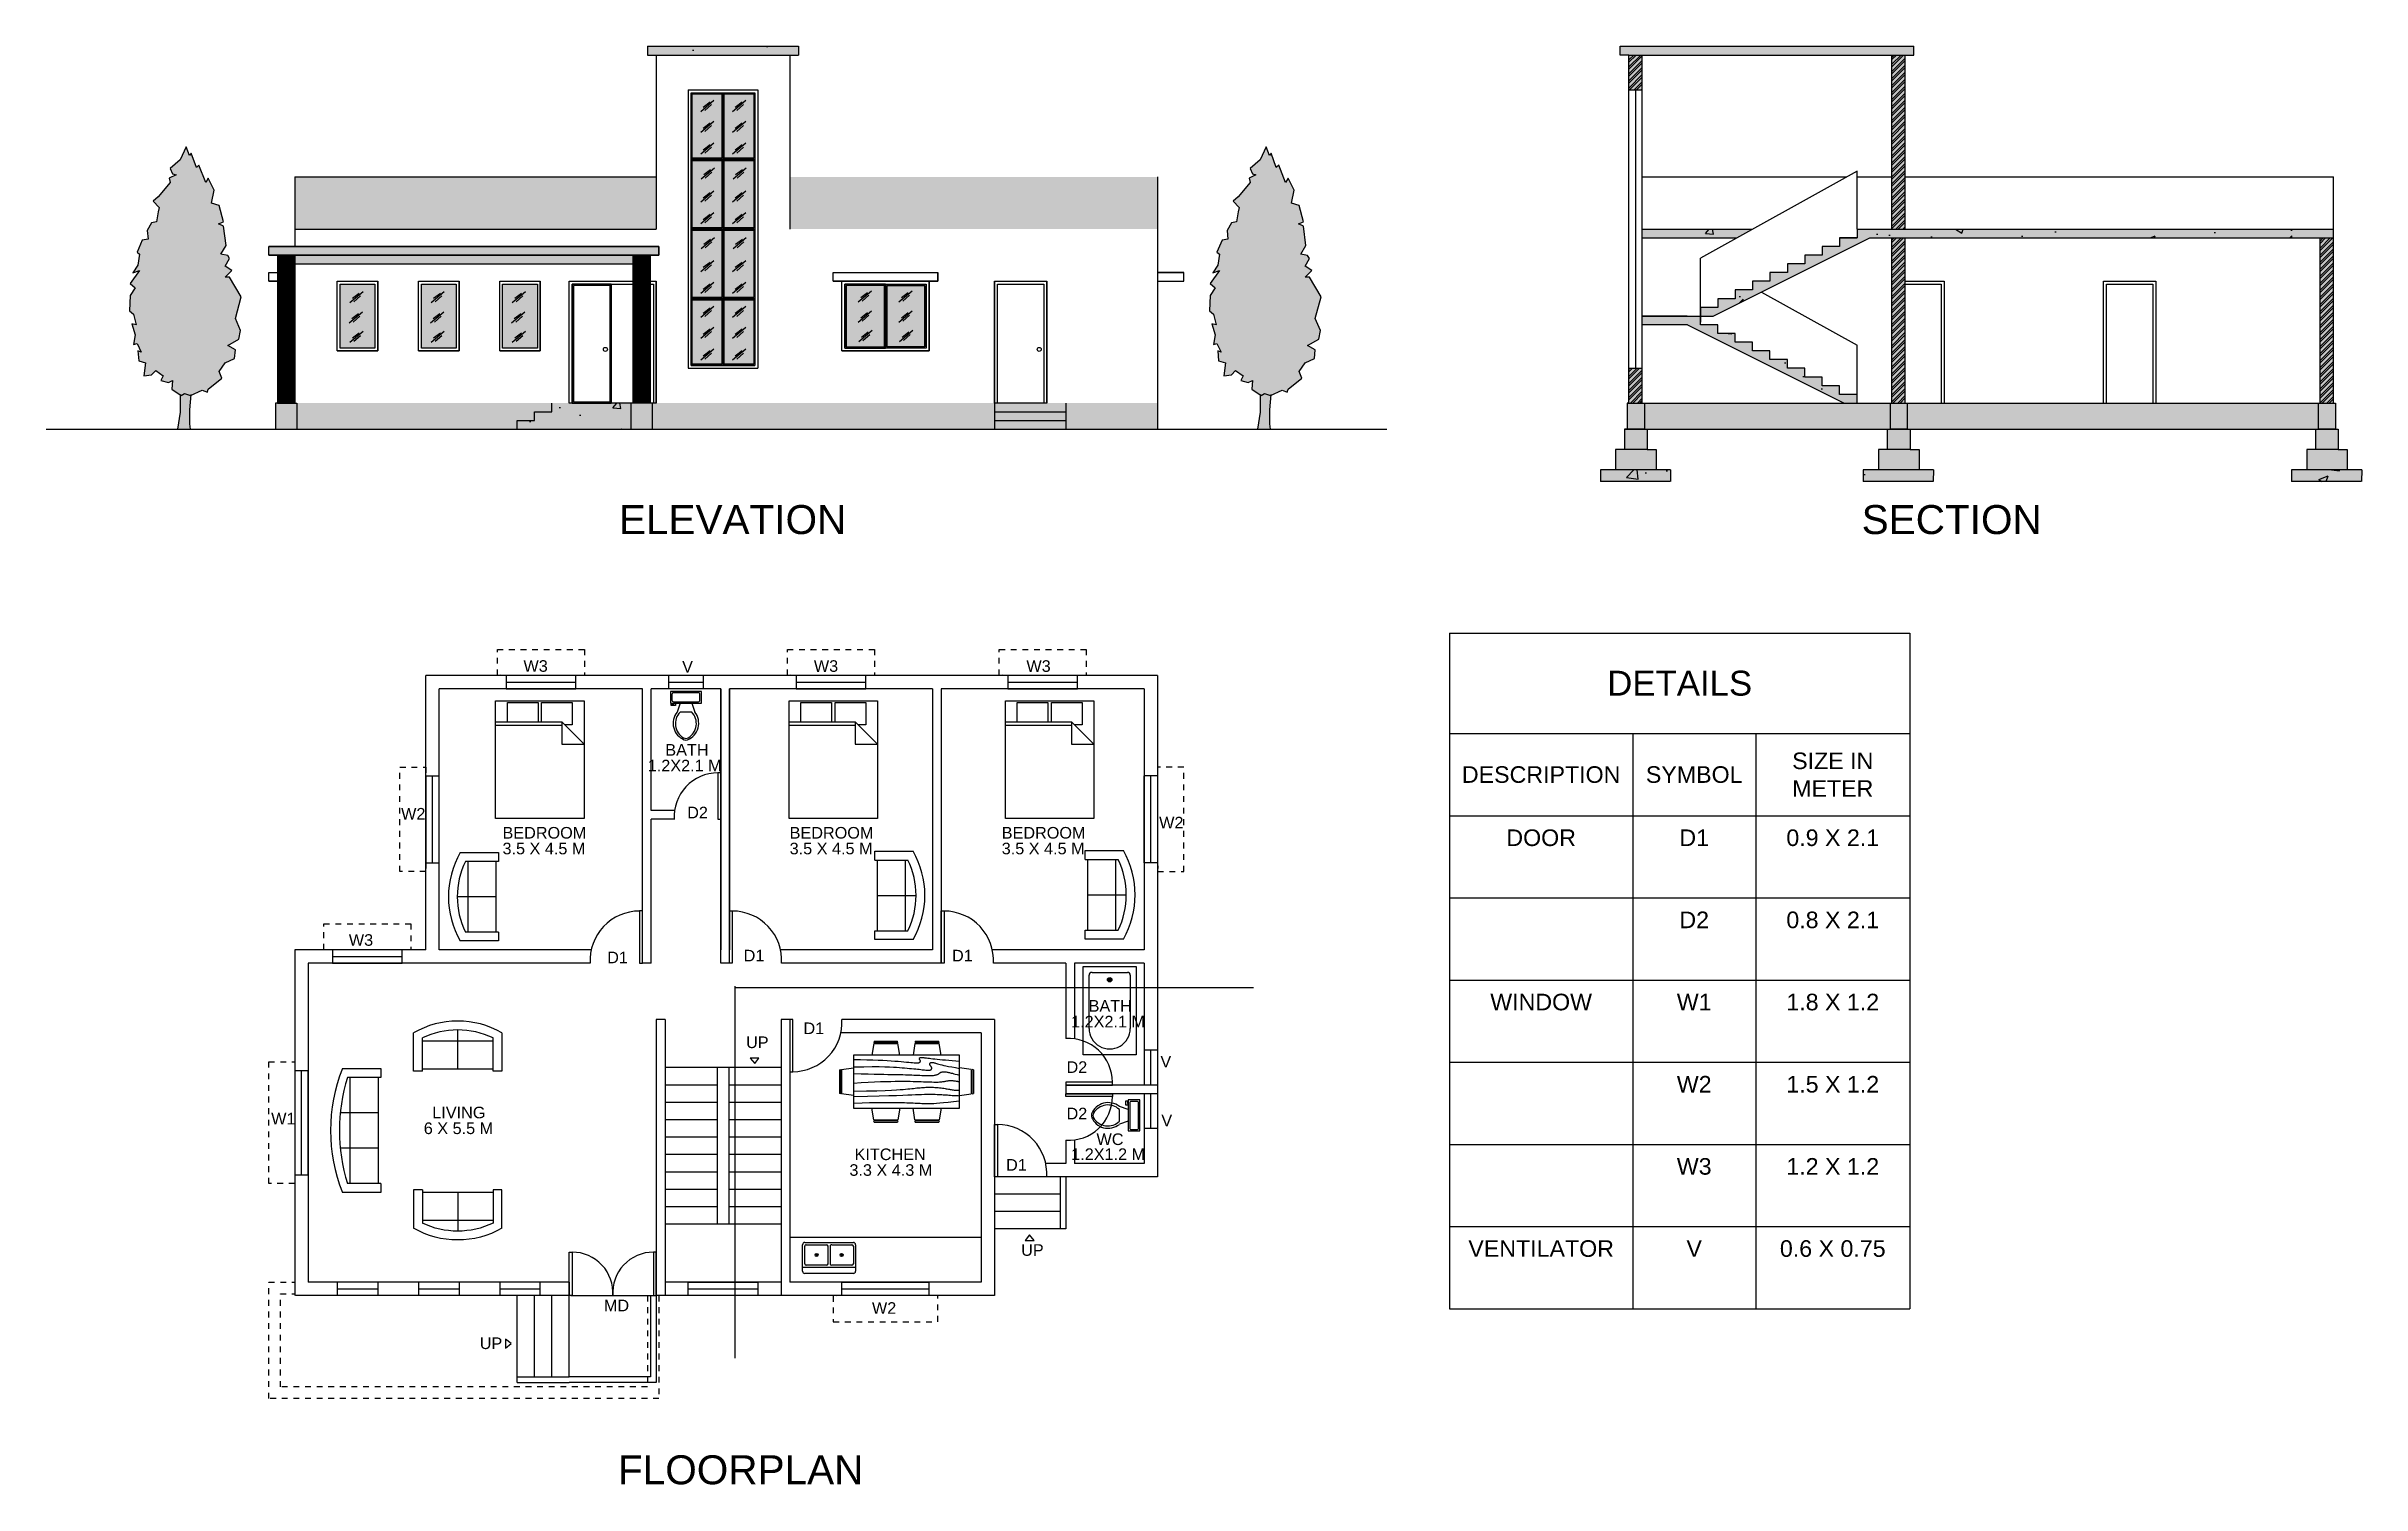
# Model space of a CAD drawing. Header units: metres. Extents: x 47.9 to 87.8, y 16.7 to 41.5.
import ezdxf

# ---------------------------------------------------------------- set-up
doc = ezdxf.new("R2010")
doc.units = ezdxf.units.M
doc.linetypes.add('HIDDEN', pattern=[9.525, 6.35, -3.175])
for name, color, linetype in [('CHAJJA', 6, 'HIDDEN'), ('DIMENSION', 8, 'Continuous'), ('DOOR', 5, 'Continuous'), ('FURNITURE', 40, 'Continuous'), ('PORCH', 101, 'HIDDEN'), ('SITE', 3, 'Continuous'), ('STAIRS', 191, 'Continuous'), ('TEXT', 50, 'Continuous'), ('WINDOW', 4, 'Continuous')]:
    doc.layers.add(name, color=color, linetype=linetype)
doc.layers.add('WALL', color=7, linetype='Continuous', lineweight=30)
doc.styles.get("Standard").update_dxf_attribs({"font": 'arial.ttf'})
pattern_1 = [(50, (-4.809, -1.9411), (1.639662, -0.143452), [0.17145, -1.88595]), (355, (-4.809, -1.9411), (-0.31719, 1.719512), [0.13716, -1.508765]), (100.4514, (-4.6723, -1.953), (1.32247, 1.57606), [0.14571, -1.602812]), (46.1842, (-4.809, -1.484), (2.43971, -0.37838), [0.257175, -2.828925]), (96.6356, (-4.6056, -1.5154), (2.13664, 2.226835), [0.218565, -2.40422]), (351.1842, (-4.809, -1.484), (2.13664, 2.226835), [0.20574, -2.26314]), (21, (-4.5803, -1.5982), (1.36453, -0.920387), [0.17145, -1.88595]), (326, (-4.5803, -1.5982), (0.556218, 1.657692), [0.13716, -1.50876]), (71.4514, (-4.4666, -1.6749), (1.920748, 0.737305), [0.14571, -1.60281]), (37.5, (-4.80894, -1.9411), (0.0277974, 0.7609953), [0, -1.490472, 0, -1.53162, 0, -1.514475]), (7.5, (-4.80894, -1.9411), (0.601377, 0.901625), [0, -0.873252, 0, -1.456182, 0, -0.577215]), (327.5, (-5.3187, -1.9411), (1.2203154, -0.0515587), [0, -0.5715, 0, -1.78308, 0, -2.36601]), (317.5, (-5.5473, -1.9411), (1.333163, 0.228838), [0, -0.74295, 0, -1.184148, 0, -1.68021])]
pattern_2 = [(45, (-4.80894, 0), (-0.06061673, 0.06061673), []), (45, (-4.76853, 0), (-0.06061673, 0.06061673), [])]
pattern_3 = [(50, (-4.809, 0), (1.639662, -0.143452), [0.17145, -1.88595]), (355, (-4.809, 0), (-0.31719, 1.719512), [0.13716, -1.508765]), (100.4514, (-4.6723, -0.012), (1.32247, 1.57606), [0.14571, -1.602812]), (46.1842, (-4.809, 0.4572), (2.43971, -0.37838), [0.257175, -2.828925]), (96.6356, (-4.6056, 0.4257), (2.13664, 2.226835), [0.218565, -2.40422]), (351.1842, (-4.809, 0.4572), (2.13664, 2.226835), [0.20574, -2.26314]), (21, (-4.5803, 0.3429), (1.36453, -0.920387), [0.17145, -1.88595]), (326, (-4.5803, 0.3429), (0.556218, 1.657692), [0.13716, -1.50876]), (71.4514, (-4.4666, 0.2662), (1.920748, 0.737305), [0.14571, -1.60281]), (37.5, (-4.80894, 0), (0.0277974, 0.7609953), [0, -1.490472, 0, -1.53162, 0, -1.514475]), (7.5, (-4.80894, 0), (0.601377, 0.901625), [0, -0.873252, 0, -1.456182, 0, -0.577215]), (327.5, (-5.3187, 0), (1.2203154, -0.0515587), [0, -0.5715, 0, -1.78308, 0, -2.36601]), (317.5, (-5.5473, 0), (1.333163, 0.228838), [0, -0.74295, 0, -1.184148, 0, -1.68021])]

msp = doc.modelspace()

# ---------------------------------------------------------------- texts
at = {"layer": 'DIMENSION', "char_height": 0.5, "attachment_point": 1}
for s, insert in [('ELEVATION', (57.763, 33.634)), ('SECTION', (79.182, 33.634)), ('FLOORPLAN', (57.747, 17.255))]:
    msp.add_mtext_dynamic_manual_height_columns(s, width=2.23634, gutter_width=12.5, heights=[0.31], dxfattribs=dict(at, insert=insert))
at = {"layer": 'TEXT', "char_height": 0.2, "attachment_point": 1}
for s, insert in [('W3', (56.118, 30.96)), ('V', (58.853, 30.947)), ('W3', (61.123, 30.959)), ('W3', (64.786, 30.959)), (' 1.2X2.1 M', (58.183, 29.243)), ('BATH', (58.563, 29.514)), ('W2', (54.009, 28.413)), ('D2', (58.94, 28.434)), ('BEDROOM', (55.757, 28.085)), ('BEDROOM', (60.706, 28.085)), ('BEDROOM', (64.361, 28.085)), ('W2', (67.074, 28.261)), ('3.5 X 4.5 M', (55.757, 27.814)), ('3.5 X 4.5 M', (60.706, 27.814)), ('3.5 X 4.5 M', (64.361, 27.814)), ('W3', (53.108, 26.237)), ('D1', (59.913, 25.968)), ('D1', (63.504, 25.968)), ('D1', (57.561, 25.936)), (' 1.2X2.1 M', (65.479, 24.83)), ('BATH', (65.859, 25.102)), ('UP', (59.955, 24.474)), ('D1', (60.944, 24.715)), ('D2', (65.478, 24.046)), ('V', (67.096, 24.14)), ('W1', (51.77, 23.158)), ('LIVING', (54.547, 23.263)), ('D2', (65.478, 23.246)), ('6 X 5.5 M', (54.4, 22.992)), ('WC', (65.994, 22.803)), ('V', (67.112, 23.125)), ('KITCHEN', (61.825, 22.543)), ('D1', (64.436, 22.361)), (' 1.2X1.2 M', (65.481, 22.545)), ('3.3 X 4.3 M', (61.736, 22.272)), ('UP', (64.696, 20.893)), ('MD', (57.505, 19.937)), ('W2', (62.124, 19.894)), ('UP', (55.365, 19.286))]:
    msp.add_mtext_dynamic_manual_height_columns(s, width=2.23634, gutter_width=12.5, heights=[0.31], dxfattribs=dict(at, insert=insert))

# ---------------------------------------------------------------- blocks, each defined once
blk = doc.blocks.new('Bed - Queen')
at = {"linetype": 'Continuous'}
for p, q in [((0, -80.00003), (0, 0)), ((0, 0), (59.99999, 0)), ((59.99999, 0), (59.99999, -80.00003)), ((0, -14.4), (44.8, -14.4)), ((7.99999, -1.2), (28.79998, -1.2)), ((7.99999, -14.4), (7.99999, -1.2)), ((28.79998, -1.2), (28.79998, -14.4)), ((31.19999, -1.2), (51.99999, -1.2)), ((31.19999, -14.4), (31.19999, -1.2)), ((59.99999, -29.6), (44.8, -14.4)), ((44.8, -14.4), (44.8, -29.6)), ((51.99999, -1.2), (51.99999, -16.4)), ((44.8, -16.8), (0, -16.8)), ((44.8, -29.6), (59.99999, -29.6)), ((51.99999, -16.4), (46.79936, -16.4)), ((59.99999, -80.00003), (0, -80.00003))]:
    blk.add_line(p, q, dxfattribs=at)
blk = doc.blocks.new('Dining Set - 36 x 72 in.')
at = {"linetype": 'Continuous'}
for p, q in [((36, 18), (-36, 18)), ((-36, 18), (-36, -18)), ((-22.2343, 26.00059), (-23.4847, 17.99762)), ((-22.2304, 26), (-5.7608, 26)), ((-22, 27.5), (-22.1562, 26.50042)), ((-5.8416, 26.5), (-22.1534, 26.5)), ((-22, 27.5), (-6, 27.5)), ((-5.8437, 26.49966), (-6, 27.5)), ((-4.5152, 17.99762), (-5.7655, 25.99926)), ((5.7657, 26.00059), (4.5153, 17.99762)), ((5.7696, 26), (22.2392, 26)), ((6, 27.5), (5.8438, 26.50042)), ((22.1584, 26.5), (5.8466, 26.5)), ((6, 27.5), (22, 27.5)), ((22.1563, 26.49966), (22, 27.5)), ((23.4848, 17.99762), (22.2345, 25.99926)), ((36, -18), (36, 18)), ((-45.5, 8), (-44.5004, 8.15617)), ((-45.5, 8), (-45.5, -8)), ((-44.5, -8.15843), (-44.5, 8.15338)), ((-44.0006, 8.23428), (-35.9976, 9.48474)), ((-44, 8.23041), (-44, -8.23915)), ((44.0006, 8.23428), (35.9976, 9.48474)), ((44, 8.23041), (44, -8.23915)), ((44.5, -8.15843), (44.5, 8.15338)), ((45.5, 8), (44.5005, 8.15617)), ((45.5, 8), (45.5, -8)), ((-44.4997, -8.15631), (-45.5, -8)), ((-35.9976, -9.48476), (-43.9993, -8.2345)), ((35.9976, -9.48476), (43.9993, -8.2345)), ((44.4997, -8.15631), (45.5, -8)), ((-36, -18), (36, -18)), ((-22.2343, -26.0006), (-23.4847, -17.99762)), ((-22.2304, -26), (-5.7608, -26)), ((-22, -27.5), (-22.1562, -26.50044)), ((-5.8416, -26.5), (-22.1534, -26.5)), ((-22, -27.5), (-6, -27.5)), ((-5.8437, -26.49967), (-6, -27.5)), ((-4.5152, -17.99762), (-5.7655, -25.99928)), ((5.7657, -26.0006), (4.5153, -17.99762)), ((5.7696, -26), (22.2392, -26)), ((6, -27.5), (5.8438, -26.50044)), ((22.1584, -26.5), (5.8466, -26.5)), ((6, -27.5), (22, -27.5)), ((22.1563, -26.49967), (22, -27.5)), ((23.4848, -17.99762), (22.2345, -25.99928))]:
    blk.add_line(p, q, dxfattribs=at)
for points in [[(-36, 15), (-31.1772, 14.97754), (-26.8079, 14.91406), (-22.8538, 14.81543), (-19.276, 14.6875), (-16.0362, 14.53613), (-13.0957, 14.36718), (-10.4159, 14.18652), (-7.9583, 14), (-5.6904, 13.81315), (-3.6035, 13.63021), (-1.6954, 13.45508), (0.0365, 13.29166), (1.5945, 13.14388), (2.9811, 13.01562), (4.1988, 12.9108), (5.25, 12.83333), (6.1393, 12.78613), (6.8802, 12.76823), (7.4883, 12.77767), (7.9792, 12.8125), (8.3685, 12.87077), (8.6719, 12.95052), (8.9049, 13.0498), (9.0833, 13.16666), (9.2205, 13.29899), (9.3216, 13.44401), (9.3895, 13.59879), (9.4271, 13.76041), (9.4373, 13.92594), (9.4232, 14.09245), (9.3875, 14.257), (9.3333, 14.41666), (9.2638, 14.56917), (9.1836, 14.71484), (9.0975, 14.85465), (9.0104, 14.98958), (8.9272, 15.1206), (8.8529, 15.2487), (8.7922, 15.37483), (8.75, 15.5), (8.7305, 15.62467), (8.7344, 15.74739), (8.7617, 15.86621), (8.8125, 15.97916), (8.8867, 16.08431), (8.9844, 16.17968), (9.1055, 16.26334), (9.25, 16.33333), (9.4189, 16.38802), (9.6172, 16.42708), (9.8506, 16.45052), (10.125, 16.45833), (10.4463, 16.45052), (10.8203, 16.42708), (11.2529, 16.38802), (11.75, 16.33333), (12.3184, 16.26318), (12.9694, 16.17838), (13.7151, 16.07991), (14.5677, 15.96875), (15.5395, 15.84586), (16.6426, 15.71224), (17.8893, 15.56884), (19.2917, 15.41666), (20.859, 15.25667), (22.5879, 15.08984), (24.4721, 14.91715), (26.5052, 14.73958), (28.6809, 14.5581), (30.9929, 14.3737), (33.4347, 14.18733), (36, 14)], [(-36, 10), (-28.9766, 10.14274), (-23.1725, 10.20442), (-18.4241, 10.19775), (-14.5677, 10.13541), (-11.4399, 10.03011), (-8.877, 9.89453), (-6.7154, 9.74137), (-4.7917, 9.58333), (-2.9698, 9.43082), (-1.2246, 9.28515), (0.4415, 9.14534), (2.026, 9.01041), (3.5266, 8.87939), (4.9408, 8.7513), (6.266, 8.62516), (7.5, 8.5), (8.6411, 8.37549), (9.6914, 8.2539), (10.6538, 8.13818), (11.5312, 8.03125), (12.3267, 7.93603), (13.043, 7.85547), (13.6831, 7.79248), (14.25, 7.75), (14.7471, 7.7303), (15.1797, 7.73307), (15.5537, 7.75732), (15.875, 7.80208), (16.1494, 7.86637), (16.3828, 7.94922), (16.5811, 8.04964), (16.75, 8.16666), (16.8944, 8.29915), (17.0143, 8.44531), (17.1089, 8.60319), (17.1771, 8.77083), (17.218, 8.94629), (17.2305, 9.1276), (17.2137, 9.31282), (17.1667, 9.5), (17.0895, 9.6875), (16.987, 9.875), (16.8649, 10.0625), (16.7292, 10.25), (16.5856, 10.4375), (16.4401, 10.625), (16.2985, 10.8125), (16.1667, 11), (16.05, 11.18733), (15.9518, 11.3737), (15.8752, 11.5581), (15.8229, 11.73958), (15.798, 11.91715), (15.8034, 12.08984), (15.842, 12.25667), (15.9167, 12.41666), (16.0295, 12.56836), (16.1784, 12.70833), (16.3605, 12.83268), (16.5729, 12.9375), (16.8127, 13.01888), (17.0768, 13.07291), (17.3625, 13.0957), (17.6667, 13.08333), (17.9894, 13.03312), (18.3418, 12.94726), (18.7382, 12.82918), (19.1927, 12.68229), (19.7195, 12.51001), (20.3327, 12.31575), (21.0465, 12.10294), (21.875, 11.875), (22.8357, 11.63354), (23.959, 11.37304), (25.2786, 11.08618), (26.8282, 10.76562), (28.6414, 10.40405), (30.752, 9.99414), (33.1936, 9.52856), (36, 9)], [(-36, 5.5), (-30.7157, 5.3348), (-26.069, 5.20963), (-21.9946, 5.11767), (-18.4271, 5.05208), (-15.3009, 5.00602), (-12.5508, 4.97265), (-10.1112, 4.94515), (-7.9167, 4.91666), (-5.909, 4.88167), (-4.0586, 4.83984), (-2.3429, 4.79215), (-0.7396, 4.73958), (0.7739, 4.6831), (2.22, 4.6237), (3.6213, 4.56233), (5, 4.5), (6.373, 4.43782), (7.7344, 4.3776), (9.0723, 4.32129), (10.375, 4.27083), (11.6309, 4.22819), (12.8281, 4.19531), (13.9551, 4.17415), (15, 4.16666), (15.954, 4.17448), (16.819, 4.19791), (17.6001, 4.23698), (18.3021, 4.29166), (18.9299, 4.36198), (19.4883, 4.44791), (19.9823, 4.54948), (20.4167, 4.66666), (20.7969, 4.79899), (21.1302, 4.94401), (21.4245, 5.09879), (21.6875, 5.26041), (21.9271, 5.42594), (22.1511, 5.59245), (22.3672, 5.757), (22.5834, 5.91666), (22.8065, 6.06868), (23.0404, 6.21093), (23.2879, 6.34147), (23.5521, 6.45833), (23.8358, 6.55957), (24.142, 6.64323), (24.4735, 6.70735), (24.8334, 6.75), (25.2235, 6.76969), (25.642, 6.76692), (26.0858, 6.74267), (26.5521, 6.69791), (27.0379, 6.63362), (27.5404, 6.55078), (28.0565, 6.45036), (28.5834, 6.33333), (29.1242, 6.19987), (29.7071, 6.04687), (30.3661, 5.87044), (31.1354, 5.66666), (32.0493, 5.43164), (33.142, 5.16146), (34.4475, 4.85221), (36, 4.5)], [(-36, -1), (-30.7915, -0.6591), (-26.0195, -0.38216), (-21.6519, -0.16284), (-17.6563, 0.00521), (-14.0005, 0.12833), (-10.6523, 0.21289), (-7.5796, 0.26522), (-4.75, 0.29166), (-2.134, 0.29793), (0.2878, 0.28711), (2.5317, 0.26163), (4.6146, 0.22396), (6.5529, 0.17651), (8.3633, 0.12174), (10.0623, 0.06209), (11.6667, 0), (13.1899, -0.06201), (14.6341, -0.1211), (15.9982, -0.17432), (17.2813, -0.21875), (18.4823, -0.25147), (19.6003, -0.26953), (20.6343, -0.27002), (21.5834, -0.25), (22.4481, -0.20768), (23.2357, -0.14584), (23.9549, -0.06836), (24.6146, 0.02083), (25.2235, 0.11784), (25.7904, 0.21875), (26.3241, 0.31966), (26.8334, 0.41666), (27.3265, 0.50618), (27.8099, 0.58593), (28.2894, 0.65397), (28.7709, 0.70833), (29.2601, 0.74707), (29.763, 0.76823), (30.2855, 0.76985), (30.8334, 0.75), (31.4088, 0.70784), (31.9994, 0.64713), (32.589, 0.57275), (33.1615, 0.48958), (33.7008, 0.4025), (34.1908, 0.3164), (34.6153, 0.23616), (34.9584, 0.16666), (35.2099, 0.11165), (35.3848, 0.07031), (35.504, 0.04069), (35.5886, 0.02083), (35.6594, 0.00879), (35.7377, 0.0026), (35.8442, 0.00032), (36, 0)], [(-36, -6.5), (-27.1843, -6.31267), (-20.084, -6.1263), (-14.469, -5.9419), (-10.1094, -5.76042), (-6.7752, -5.58285), (-4.2363, -5.41016), (-2.2629, -5.24333), (-0.625, -5.08334), (0.8708, -4.93099), (2.2715, -4.78646), (3.5872, -4.64974), (4.8281, -4.52084), (6.0046, -4.39974), (7.127, -4.28646), (8.2053, -4.18099), (9.25, -4.08334), (10.2705, -3.99382), (11.2734, -3.91407), (12.2647, -3.84603), (13.25, -3.79167), (14.2354, -3.75293), (15.2266, -3.73177), (16.2295, -3.73015), (17.25, -3.75), (18.2912, -3.79248), (19.3451, -3.85547), (20.4009, -3.93604), (21.4479, -4.03125), (22.4754, -4.13819), (23.4727, -4.25391), (24.4289, -4.37549), (25.3334, -4.5), (26.1785, -4.62492), (26.9694, -4.74935), (27.7145, -4.87281), (28.4219, -4.99479), (29.1, -5.11483), (29.7572, -5.23242), (30.4016, -5.34709), (31.0417, -5.45834), (31.6837, -5.56437), (32.3262, -5.65821), (32.9658, -5.73153), (33.599, -5.77604), (34.2224, -5.78345), (34.8327, -5.74545), (35.4264, -5.65373), (36, -5.5)], [(-36, -10), (-26.4022, -9.81299), (-18.4675, -9.62891), (-11.9839, -9.45069), (-6.7396, -9.28125), (-2.5226, -9.12354), (0.8789, -8.98047), (3.6769, -8.85498), (6.0833, -8.75), (8.2767, -8.66765), (10.3021, -8.60677), (12.1712, -8.56543), (13.8958, -8.54167), (15.4876, -8.53353), (16.9583, -8.53907), (18.3197, -8.55632), (19.5834, -8.58334), (20.7616, -8.61841), (21.8685, -8.66081), (22.9188, -8.71004), (23.9271, -8.76563), (24.9081, -8.82707), (25.8763, -8.89388), (26.8465, -8.96558), (27.8334, -9.04167), (28.8474, -9.12118), (29.8828, -9.20117), (30.93, -9.27824), (31.9792, -9.34896), (33.0205, -9.40991), (34.0443, -9.45768), (35.0407, -9.48885), (36, -9.5)], [(-36, -14.5), (-30.0881, -14.33513), (-25.0332, -14.21224), (-20.7312, -14.12647), (-17.0781, -14.07292), (-13.97, -14.04671), (-11.3027, -14.04297), (-8.9724, -14.05681), (-6.875, -14.08334), (-4.9224, -14.11833), (-3.0905, -14.16016), (-1.3709, -14.20785), (0.2448, -14.26042), (1.7647, -14.3169), (3.1973, -14.3763), (4.5507, -14.43767), (5.8333, -14.5), (7.0554, -14.5621), (8.235, -14.62175), (9.3922, -14.67652), (10.5469, -14.72396), (11.7192, -14.76164), (12.929, -14.78711), (14.1965, -14.79794), (15.5417, -14.79167), (16.9933, -14.76424), (18.6152, -14.70508), (20.4804, -14.60197), (22.6615, -14.44271), (25.2312, -14.21509), (28.2624, -13.9069), (31.8277, -13.50594), (36, -13)]]:
    blk.add_lwpolyline(points, dxfattribs=at)
blk = doc.blocks.new('Sofa - Roundback 7 ft.')
at = {"linetype": 'Continuous'}
for p, q in [((-36.000027, -34), (-36.000027, -11.4696)), ((-35.999844, -13.3819), (35.9998, -13.3819)), ((-12.00002, -32.4421), (-12.00003, -6.5971)), ((11.99997, -32.4421), (11.99998, -6.5971)), ((35.99998, -34), (35.99998, -11.4696)), ((-36.000027, -32.4421), (35.99998, -32.4421))]:
    blk.add_line(p, q, dxfattribs=at)
for points in [[(-36.000027, -34), (-42.000027, -34), (-42.000027, -8)], [(41.99998, -8), (41.99998, -34), (35.99998, -34)]]:
    blk.add_lwpolyline(points, dxfattribs=at)
for centre, radius, start, end in [((0, -114.25), 114.25, 68.43141, 111.5686), ((-0.00001, -127.1968), 121.1968, 72.72033, 107.2797)]:
    blk.add_arc(centre, radius, start, end, dxfattribs=at)
blk = doc.blocks.new('Sofa - Roundback Loveseat 5 ft.')
at = {"linetype": 'Continuous'}
for p, q in [((-24, -33.99998), (-24, -11.46958)), ((-23.9998, -13.38178), (23.99986, -13.38178)), ((0, -32.44198), (0, -5.99998)), ((24.00004, -33.99998), (24.00004, -11.46958)), ((-24, -32.44198), (24.00004, -32.44198))]:
    blk.add_line(p, q, dxfattribs=at)
for points in [[(-24, -33.99998), (-30, -33.99998), (-30, -7.99998)], [(30.00004, -7.99998), (30.00004, -33.99998), (24.00004, -33.99998)]]:
    blk.add_lwpolyline(points, dxfattribs=at)
for centre, radius, start, end in [((0, -60.24998), 60.24998, 60.13715, 119.8628), ((0, -61.38438), 55.38444, 64.32083, 115.6792)]:
    blk.add_arc(centre, radius, start, end, dxfattribs=at)
blk = doc.blocks.new('Bath Tub - 26 x 60 in.')
for p, q in [((8, -18), (10, -18)), ((9, -17), (9, -19))]:
    blk.add_line(p, q)
blk.add_lwpolyline([(0, -36), (0, 0), (60, 0), (60, -36)], close=True)
for points in [[(4, -30), (4, -6)], [(6, -4), (42, -4)], [(42, -32), (6, -32)]]:
    blk.add_lwpolyline(points)
for radius in [1.5, 1]:
    blk.add_circle((9, -18), radius)
for centre, radius, start, end in [((5.75, -5.75), 1.77, 81.8699, 188.1301), ((42, -18), 14, 270, 90), ((5.75, -30.25), 1.77, 171.8699, 278.1301)]:
    blk.add_arc(centre, radius, start, end)
blk = doc.blocks.new('Toilet - top')
for p, q in [((-10, -8.5), (-8, -8.5)), ((-10, -9.5), (-10, -8.5)), ((-7, -9.5), (-10, -9.5)), ((-8, -8.5), (-8, -8)), ((-7, -8), (-7, -9.5)), ((-4, -8), (-6, -14)), ((4, -14), (-4, -14)), ((4, -8), (6, -14)), ((9.5, -6), (9.5, -2))]:
    blk.add_line(p, q)
blk.add_lwpolyline([(10.5, -8), (10.5, 0), (-10.5, 0), (-10.5, -8)], close=True)
for points in [[(-9.5, -2), (-9.5, -6)], [(8.5, -1), (-8.5, -1)], [(-8.5, -7), (8.5, -7)]]:
    blk.add_lwpolyline(points)
for centre, radius, start, end in [((-8.6, -1.9), 0.884, 81.8699, 188.1301), ((-8.6, -6.1), 0.884, 171.8699, 278.1301), ((3.5, -21.6), 12.2, 141.4691, 247.9714), ((4.2, -21.8), 11.3, 136.3677, 238.9468), ((-3.5, -21.6), 12.2, 292.0284, 38.5307), ((-4.2, -21.8), 11.3, 301.053, 43.6321), ((8.6, -1.9), 0.884, 351.8699, 98.1301), ((8.6, -6.1), 0.884, 261.8699, 8.1301), ((0, -27.9), 4, 245.7318, 294.2682), ((0, -29), 4, 254.8605, 285.1395)]:
    blk.add_arc(centre, radius, start, end)
blk = doc.blocks.new('Sink-double - 36 in top')
for p, q in [((-18, -4), (18, -4)), ((-0.75, -18.5), (-0.75, -6.5)), ((0.75, -6.5), (0.75, -18.5))]:
    blk.add_line(p, q)
for points in [[(-16.5, 0), (16.5, 0)], [(-18, -19.5), (-18, -1.5)], [(-16.5, -18.5), (-16.5, -6.5)], [(-15.5, -5.5), (-1.75, -5.5)], [(1.75, -5.5), (15.5, -5.5)], [(16.5, -6.5), (16.5, -18.5)], [(18, -1.5), (18, -19.5)], [(16.5, -21), (-16.5, -21)], [(-1.75, -19.5), (-15.5, -19.5)], [(15.5, -19.5), (1.75, -19.5)]]:
    blk.add_lwpolyline(points)
for centre, radius in [((-8.5, -12.5), 1), ((-8.5, -12.5), 0.5), ((8.5, -12.5), 1), ((8.5, -12.5), 0.5)]:
    blk.add_circle(centre, radius)
for centre, radius, start, end in [((-16.5, -1.5), 1.5, 90, 180), ((16.5, -1.5), 1.5, 0, 90), ((-15.5, -6.5), 1, 90, 180), ((-1.75, -6.5), 1, 0, 90), ((1.75, -6.5), 1, 90, 180), ((15.5, -6.5), 1, 0, 90), ((-16.5, -19.5), 1.5, 180, 270), ((-15.5, -18.5), 1, 180, 270), ((-1.75, -18.5), 1, 270, 0), ((1.75, -18.5), 1, 180, 270), ((15.5, -18.5), 1, 270, 0), ((16.5, -19.5), 1.5, 270, 0)]:
    blk.add_arc(centre, radius, start, end)
blk = doc.blocks.new('*T20')
at = {"color": 0, "linetype": 'ByBlock', "lineweight": -2, "transparency": 16777216}
for p, q in [((0, 0), (7.932, 0)), ((0, 0), (0, -11.644)), ((7.932, 0), (7.932, -11.644)), ((0, -1.731), (7.932, -1.731)), ((3.157, -1.731), (3.157, -11.644)), ((5.276, -1.731), (5.276, -11.644)), ((0, -3.147), (7.932, -3.147)), ((0, -4.563), (7.932, -4.563)), ((0, -5.979), (7.932, -5.979)), ((0, -7.396), (7.932, -7.396)), ((0, -8.812), (7.932, -8.812)), ((0, -10.228), (7.932, -10.228)), ((0, -11.644), (7.932, -11.644))]:
    blk.add_line(p, q, dxfattribs=at)
at = {"color": 0, "transparency": 16777216}
for s, insert, char_height, width, attachment_point in [('DETAILS', (3.966, -0.865), 0.4291, 7.45972, 5), ('DESCRIPTION', (1.578, -2.439), 0.28609, 2.68479, 5), ('SYMBOL', (4.216, -2.439), 0.2861, 1.64716, 5), ('SIZE IN METER', (6.604, -2.439), 0.28609, 2.18365, 5), ('DOOR', (1.578, -3.383), 0.2861, 2.68479, 2), ('D1', (4.216, -3.383), 0.2861, 1.64716, 2), ('0.9 X 2.1', (6.604, -3.383), 0.2861, 2.18365, 2), ('D2', (4.216, -4.799), 0.2861, 1.64716, 2), ('0.8 X 2.1', (6.604, -4.799), 0.2861, 2.18365, 2), ('WINDOW', (1.578, -6.215), 0.2861, 2.68479, 2), ('W1', (4.216, -6.215), 0.2861, 1.64716, 2), ('1.8 X 1.2', (6.604, -6.215), 0.2861, 2.18365, 2), ('W2', (4.216, -7.632), 0.2861, 1.64716, 2), ('1.5 X 1.2', (6.604, -7.632), 0.2861, 2.18365, 2), ('W3', (4.216, -9.048), 0.2861, 1.64716, 2), ('1.2 X 1.2', (6.604, -9.048), 0.2861, 2.18365, 2), ('VENTILATOR', (1.578, -10.464), 0.2861, 2.68479, 2), ('V', (4.216, -10.464), 0.286, 1.64716, 2), ('0.6 X 0.75', (6.604, -10.464), 0.2861, 2.18365, 2)]:
    blk.add_mtext(s, dxfattribs=dict(at, insert=insert, char_height=char_height, width=width, attachment_point=attachment_point))
blk = doc.blocks.new('Tree - type 2 deciduous elevation')
blk.add_lwpolyline([(-2.754, 191.699), (-6.78, 182.851), (-13.682, 176.953), (-11.956, 173.266), (-9.656, 172.529), (-14.257, 170.317), (-13.682, 167.368), (-21.733, 157.783), (-25.184, 154.834), (-21.158, 150.41), (-21.733, 147.461), (-22.884, 140.825), (-26.334, 140.087), (-29.21, 134.926), (-28.635, 129.028), (-32.661, 128.291), (-36.111, 120.18), (-34.386, 118.706), (-35.536, 111.333), (-38.987, 106.171), (-34.386, 107.646), (-40.712, 98.798), (-37.261, 95.849), (-40.712, 90.688), (-41.287, 80.366), (-38.412, 78.154), (-36.686, 70.781), (-39.562, 71.518), (-37.261, 64.145), (-38.412, 57.509), (-36.111, 58.247), (-33.236, 52.348), (-35.536, 53.086), (-34.961, 46.45), (-30.36, 44.975), (-31.51, 36.128), (-26.334, 36.865), (-23.459, 39.814), (-18.283, 36.128), (-20.008, 33.178), (-14.832, 31.704), (-11.956, 33.178), (-12.531, 27.28), (-6.205, 22.856), (-3.905, 24.331), (0.121, 22.856), (8.173, 26.543), (11.624, 25.068), (12.199, 27.28), (21.4, 34.653), (19.675, 39.077), (23.701, 44.975), (30.027, 47.924), (30.602, 53.823), (25.426, 56.772), (32.903, 61.196), (34.053, 67.094), (30.602, 75.205), (34.628, 89.951), (26.576, 103.222), (23.701, 103.222), (28.302, 107.646), (23.701, 110.595), (26.576, 115.756), (25.426, 117.968), (20.825, 118.706), (24.276, 124.604), (22.551, 137.876), (19.1, 139.35), (22.551, 140.825), (19.675, 151.884), (14.499, 153.359), (16.224, 162.207), (12.199, 170.317), (10.473, 167.368), (5.872, 179.165), (4.147, 177.69), (0.696, 187.275), (-0.454, 185.8)], close=True)
for points in [[(-6.813, 23.669), (-6.813, 11.669), (-8.627, 0)], [(0.387, 23.669), (-0.576, 13.271), (-0.576, 3.686), (0, 0)]]:
    blk.add_lwpolyline(points)

# ---------------------------------------------------------------- hatches: boundary and pattern name
at = {"layer": 'DIMENSION', "true_color": 0x636466}
h = msp.add_hatch(color=251, dxfattribs=at)
h.dxf.hatch_style = 1
h.paths.add_polyline_path([(79.932, 41.391), (80.082, 41.391), (80.082, 41.541), (75.022, 41.541), (75.022, 41.391), (75.172, 41.391)])
h = msp.add_hatch(color=251, dxfattribs=at)
h.dxf.hatch_style = 1
h.paths.add_polyline_path([(75.402, 35.991), (75.172, 35.991), (75.172, 35.391), (75.402, 35.391)])
h.paths.add_polyline_path([(75.402, 41.391), (75.172, 41.391), (75.172, 40.791), (75.402, 40.791)])
h.paths.add_polyline_path([(87.082, 38.391), (79.702, 38.391), (79.102, 38.391), (79.102, 38.241), (78.802, 38.241), (78.802, 38.091), (78.502, 38.091), (78.502, 37.941), (78.202, 37.941), (78.202, 37.791), (77.902, 37.791), (77.902, 37.641), (77.602, 37.641), (77.602, 37.491), (77.302, 37.491), (77.302, 37.341), (77.002, 37.341), (77.002, 37.191), (76.702, 37.191), (76.702, 37.041), (76.402, 37.041), (76.402, 36.891), (76.625, 36.891), (79.325, 38.241), (79.702, 38.241), (87.082, 38.241)])
h.paths.add_polyline_path([(76.402, 36.891), (75.402, 36.891), (75.402, 36.741), (76.178, 36.741), (78.878, 35.391), (79.102, 35.391), (79.102, 35.541), (78.802, 35.541), (78.802, 35.691), (78.502, 35.691), (78.502, 35.841), (78.202, 35.841), (78.202, 35.991), (77.902, 35.991), (77.902, 36.141), (77.602, 36.141), (77.602, 36.291), (77.302, 36.291), (77.302, 36.441), (77.002, 36.441), (77.002, 36.591), (76.702, 36.591), (76.702, 36.741), (76.402, 36.741)])
at = {"layer": 'DIMENSION', "true_color": 0x939598}
h = msp.add_hatch(dxfattribs=at)
h.set_pattern_fill('ANSI32', color=252, scale=0.009)
h.set_pattern_definition(pattern_2)
h.paths.add_polyline_path([(87.082, 35.391), (87.312, 35.391), (87.312, 38.241), (87.082, 38.241)])
h.paths.add_polyline_path([(75.172, 40.791), (75.402, 40.791), (75.402, 41.391), (75.172, 41.391)])
h.paths.add_polyline_path([(75.172, 35.391), (75.402, 35.391), (75.402, 35.991), (75.172, 35.991)])
at = {"layer": 'DIMENSION', "true_color": 0x636466}
h = msp.add_hatch(color=251, dxfattribs=at)
h.dxf.hatch_style = 1
h.paths.add_polyline_path([(79.932, 41.391), (79.702, 41.391), (79.702, 39.291), (79.932, 39.291)])
h.paths.add_polyline_path([(79.932, 39.291), (79.702, 39.291), (79.702, 38.391), (79.932, 38.391)])
h.paths.add_polyline_path([(79.932, 38.241), (79.702, 38.241), (79.702, 35.391), (79.932, 35.391)])
at = {"layer": 'DIMENSION', "true_color": 0x939598}
h = msp.add_hatch(dxfattribs=at)
h.set_pattern_fill('ANSI32', color=252, scale=0.009)
h.set_pattern_definition(pattern_2)
h.paths.add_polyline_path([(79.932, 41.391), (79.702, 41.391), (79.702, 39.291), (79.932, 39.291)])
h.paths.add_polyline_path([(79.932, 39.291), (79.702, 39.291), (79.702, 38.391), (79.932, 38.391)])
h.paths.add_polyline_path([(79.932, 38.241), (79.702, 38.241), (79.702, 35.391), (79.932, 35.391)])
at = {"layer": 'DIMENSION', "true_color": 0x636466}
h = msp.add_hatch(color=251, dxfattribs=at)
h.dxf.hatch_style = 1
h.paths.add_polyline_path([(77.032, 38.241), (77.302, 38.391), (75.402, 38.391), (75.402, 38.241)])
at = {"layer": 'DIMENSION'}
h = msp.add_hatch(dxfattribs=at)
h.set_pattern_fill('AR-CONC', color=9, scale=0.009)
h.set_pattern_definition(pattern_1)
h.paths.add_polyline_path([(79.325, 38.241), (79.702, 38.241), (87.312, 38.241), (87.312, 38.391), (79.702, 38.391), (79.102, 38.391), (79.102, 38.241), (78.802, 38.241), (78.802, 38.091), (78.502, 38.091), (78.502, 37.941), (78.202, 37.941), (78.202, 37.791), (77.902, 37.791), (77.902, 37.641), (77.602, 37.641), (77.602, 37.491), (77.302, 37.491), (77.302, 37.341), (77.002, 37.341), (77.002, 37.191), (76.702, 37.191), (76.702, 37.041), (76.402, 37.041), (76.402, 36.891), (76.625, 36.891)])
h.paths.add_polyline_path([(75.402, 38.391), (75.402, 38.241), (77.032, 38.241), (77.302, 38.391)])
h.paths.add_polyline_path([(76.178, 36.741), (78.878, 35.391), (79.102, 35.391), (79.102, 35.541), (78.802, 35.541), (78.802, 35.691), (78.502, 35.691), (78.502, 35.841), (78.202, 35.841), (78.202, 35.991), (77.902, 35.991), (77.902, 36.141), (77.602, 36.141), (77.602, 36.291), (77.302, 36.291), (77.302, 36.441), (77.002, 36.441), (77.002, 36.591), (76.702, 36.591), (76.702, 36.741), (76.402, 36.741), (76.402, 36.891), (75.402, 36.891), (75.402, 36.741)])
h = msp.add_hatch(dxfattribs=at)
h.set_pattern_fill('AR-CONC', color=9, scale=0.009)
h.set_pattern_definition(pattern_1)
h.paths.add_polyline_path([(87.312, 38.241), (87.312, 38.391), (79.702, 38.391), (79.102, 38.391), (79.102, 38.241), (78.802, 38.241), (78.802, 38.091), (78.502, 38.091), (78.502, 37.941), (78.202, 37.941), (78.202, 37.791), (77.902, 37.791), (77.902, 37.641), (77.602, 37.641), (77.602, 37.491), (77.302, 37.491), (77.302, 37.341), (77.002, 37.341), (77.002, 37.191), (76.702, 37.191), (76.702, 37.041), (76.402, 37.041), (76.402, 36.891), (76.625, 36.891), (79.325, 38.241), (79.702, 38.241)])
at = {"layer": 'DIMENSION', "true_color": 0x636466}
h = msp.add_hatch(color=251, dxfattribs=at)
h.dxf.hatch_style = 1
h.paths.add_polyline_path([(87.312, 38.391), (79.702, 38.391), (79.102, 38.391), (79.102, 38.241), (78.802, 38.241), (78.802, 38.091), (78.502, 38.091), (78.502, 37.941), (78.202, 37.941), (78.202, 37.791), (77.902, 37.791), (77.902, 37.641), (77.602, 37.641), (77.602, 37.491), (77.302, 37.491), (77.302, 37.341), (77.002, 37.341), (77.002, 37.191), (76.702, 37.191), (76.702, 37.041), (76.402, 37.041), (76.402, 36.891), (76.625, 36.891), (79.325, 38.241), (79.702, 38.241), (87.312, 38.241)])
h.paths.add_polyline_path([(87.312, 38.241), (87.082, 38.241), (87.082, 35.391), (87.312, 35.391)])
at = {"layer": 'WALL'}
h = msp.add_hatch(dxfattribs=at)
h.set_pattern_fill('AR-CONC', color=8, scale=0.01)
h.set_pattern_definition([(50, (0, -1.9411), (1.821847, -0.15939), [0.1905, -2.0955]), (355, (0, -1.9411), (-0.352434, 1.91057), [0.1524, -1.676406]), (100.4514, (0.1518, -1.9544), (1.469412, 1.751178), [0.1619, -1.780902]), (46.1842, (0, -1.433), (2.71079, -0.42042), [0.28575, -3.14325]), (96.6356, (0.226, -1.4681), (2.37404, 2.47426), [0.24285, -2.67136]), (351.184, (0, -1.433), (2.37404, 2.47426), [0.2286, -2.5146]), (21, (0.254, -1.5601), (1.516144, -1.022652), [0.1905, -2.0955]), (326, (0.254, -1.5601), (0.61802, 1.84188), [0.1524, -1.6764]), (71.4514, (0.3803, -1.6453), (2.134164, 0.819228), [0.1619, -1.7809]), (37.5, (0, -1.9411), (0.030886, 0.8455504), [0, -1.65608, 0, -1.7018, 0, -1.68275]), (7.5, (0, -1.9411), (0.668197, 1.001806), [0, -0.97028, 0, -1.61798, 0, -0.64135]), (327.5, (-0.5664, -1.9411), (1.355906, -0.0572874), [0, -0.635, 0, -1.9812, 0, -2.6289]), (317.5, (-0.8204, -1.9411), (1.481292, 0.254265), [0, -0.8255, 0, -1.31572, 0, -1.8669])])
h.paths.add_polyline_path([(60.858, 41.541), (60.708, 41.541), (58.258, 41.541), (58.258, 41.391), (60.708, 41.391), (60.858, 41.391)])
at = {"layer": 'WALL', "true_color": 0x636466}
h = msp.add_hatch(color=251, dxfattribs=at)
h.dxf.hatch_style = 1
h.paths.add_polyline_path([(60.858, 41.541), (60.708, 41.541), (58.258, 41.541), (58.258, 41.391), (60.708, 41.391), (60.858, 41.391)])
at = {"layer": 'WALL'}
h = msp.add_hatch(color=9, dxfattribs=at)
h.dxf.hatch_style = 1
h.set_gradient(color1=(39, 118, 187), color2=(122, 175, 223), tint=1, name='CYLINDER')
h.paths.add_polyline_path([(59.578, 36.061), (60.088, 36.061), (60.088, 37.171), (59.578, 37.171)])
h.paths.add_polyline_path([(59.538, 37.171), (59.028, 37.171), (59.028, 36.061), (59.538, 36.061)])
h.paths.add_polyline_path([(59.578, 37.211), (60.088, 37.211), (60.088, 38.371), (59.578, 38.371)])
h.paths.add_polyline_path([(59.538, 38.371), (59.028, 38.371), (59.028, 37.211), (59.538, 37.211)])
h.paths.add_polyline_path([(59.578, 38.411), (60.088, 38.411), (60.088, 39.571), (59.578, 39.571)])
h.paths.add_polyline_path([(59.538, 38.411), (59.538, 39.571), (59.028, 39.571), (59.028, 38.411)])
h.paths.add_polyline_path([(59.578, 39.611), (60.088, 39.611), (60.088, 40.721), (59.578, 40.721)])
h.paths.add_polyline_path([(59.028, 39.611), (59.538, 39.611), (59.538, 40.721), (59.028, 40.721)])
at = {"layer": 'WALL', "true_color": 0x139b48}
h = msp.add_hatch(color=114, dxfattribs=at)
h.dxf.hatch_style = 1
h.paths.add_polyline_path([(69.868, 37.226), (69.663, 37.563), (69.59, 37.563), (69.707, 37.676), (69.59, 37.75), (69.663, 37.882), (69.634, 37.938), (69.517, 37.956), (69.605, 38.106), (69.561, 38.443), (69.473, 38.481), (69.561, 38.518), (69.488, 38.799), (69.357, 38.837), (69.4, 39.061), (69.298, 39.267), (69.254, 39.192), (69.137, 39.492), (69.094, 39.455), (69.006, 39.698), (68.977, 39.661), (68.918, 39.81), (68.816, 39.586), (68.641, 39.436), (68.685, 39.342), (68.743, 39.324), (68.626, 39.267), (68.641, 39.192), (68.436, 38.949), (68.349, 38.874), (68.451, 38.762), (68.436, 38.687), (68.407, 38.518), (68.319, 38.5), (68.246, 38.368), (68.261, 38.219), (68.159, 38.2), (68.071, 37.994), (68.115, 37.956), (68.086, 37.769), (67.998, 37.638), (68.115, 37.676), (67.954, 37.451), (68.042, 37.376), (67.954, 37.245), (67.94, 36.983), (68.013, 36.926), (68.056, 36.739), (67.983, 36.758), (68.042, 36.571), (68.013, 36.402), (68.071, 36.421), (68.144, 36.271), (68.086, 36.29), (68.1, 36.121), (68.217, 36.084), (68.188, 35.859), (68.319, 35.878), (68.392, 35.953), (68.524, 35.859), (68.48, 35.784), (68.611, 35.747), (68.685, 35.784), (68.67, 35.634), (68.831, 35.522), (68.889, 35.559), (68.991, 35.522), (69.196, 35.616), (69.283, 35.578), (69.298, 35.634), (69.532, 35.822), (69.488, 35.934), (69.59, 36.084), (69.751, 36.159), (69.766, 36.308), (69.634, 36.383), (69.824, 36.496), (69.853, 36.646), (69.766, 36.852)])
h.paths.add_polyline_path([(49.444, 36.739), (49.37, 36.758), (49.429, 36.571), (49.4, 36.402), (49.458, 36.421), (49.531, 36.271), (49.473, 36.29), (49.487, 36.121), (49.604, 36.084), (49.575, 35.859), (49.706, 35.878), (49.779, 35.953), (49.911, 35.859), (49.867, 35.784), (49.999, 35.747), (50.072, 35.784), (50.057, 35.634), (50.218, 35.522), (50.276, 35.559), (50.378, 35.522), (50.583, 35.616), (50.671, 35.578), (50.685, 35.634), (50.919, 35.822), (50.875, 35.934), (50.977, 36.084), (51.138, 36.159), (51.153, 36.308), (51.021, 36.383), (51.211, 36.496), (51.24, 36.646), (51.153, 36.852), (51.255, 37.226), (51.05, 37.563), (50.977, 37.563), (51.094, 37.676), (50.977, 37.75), (51.05, 37.882), (51.021, 37.938), (50.904, 37.956), (50.992, 38.106), (50.948, 38.443), (50.86, 38.481), (50.948, 38.518), (50.875, 38.799), (50.744, 38.837), (50.787, 39.061), (50.685, 39.267), (50.641, 39.192), (50.524, 39.492), (50.481, 39.455), (50.393, 39.698), (50.364, 39.661), (50.305, 39.81), (50.203, 39.586), (50.028, 39.436), (50.072, 39.342), (50.13, 39.324), (50.013, 39.267), (50.028, 39.192), (49.823, 38.949), (49.736, 38.874), (49.838, 38.762), (49.823, 38.687), (49.794, 38.518), (49.706, 38.5), (49.633, 38.368), (49.648, 38.219), (49.546, 38.2), (49.458, 37.994), (49.502, 37.956), (49.473, 37.769), (49.385, 37.638), (49.502, 37.676), (49.341, 37.451), (49.429, 37.376), (49.341, 37.245), (49.327, 36.983), (49.4, 36.926)])
at = {"layer": 'WALL', "true_color": 0xf26722}
h = msp.add_hatch(color=30, dxfattribs=at)
h.dxf.hatch_style = 1
h.paths.add_polyline_path([(58.408, 39.291), (52.178, 39.291), (52.178, 38.391), (58.408, 38.391)])
h.paths.add_polyline_path([(67.048, 39.291), (60.708, 39.291), (60.708, 38.391), (67.048, 38.391)])
at = {"layer": 'WALL'}
h = msp.add_hatch(color=8, dxfattribs=at)
h.dxf.hatch_style = 1
h.paths.add_polyline_path([(58.454, 38.091), (51.728, 38.091), (51.728, 37.941), (58.454, 37.941)])
h.paths.add_polyline_path([(58.004, 37.941), (52.178, 37.941), (52.178, 37.791), (58.004, 37.791)])
h.paths.add_polyline_path([(52.211, 35.391), (51.879, 35.391), (51.844, 35.391), (51.844, 34.941), (52.211, 34.941)])
h.paths.add_polyline_path([(58.337, 35.391), (57.971, 35.391), (57.971, 34.941), (58.337, 34.941)])
h = msp.add_hatch(color=9, dxfattribs=at)
h.dxf.hatch_style = 1
h.set_gradient(color1=(39, 118, 187), color2=(122, 175, 223), tint=1, name='CYLINDER')
h.paths.add_polyline_path([(53.558, 37.441), (52.958, 37.441), (52.958, 36.341), (53.558, 36.341)])
h = msp.add_hatch(color=9, dxfattribs=at)
h.dxf.hatch_style = 1
h.set_gradient(color1=(39, 118, 187), color2=(122, 175, 223), tint=1, name='CYLINDER')
h.paths.add_polyline_path([(54.958, 37.441), (54.358, 37.441), (54.358, 36.341), (54.958, 36.341)])
h = msp.add_hatch(color=9, dxfattribs=at)
h.dxf.hatch_style = 1
h.set_gradient(color1=(39, 118, 187), color2=(122, 175, 223), tint=1, name='CYLINDER')
h.paths.add_polyline_path([(56.358, 37.441), (55.758, 37.441), (55.758, 36.341), (56.358, 36.341)])
h = msp.add_hatch(color=9, dxfattribs=at)
h.dxf.hatch_style = 1
h.set_gradient(color1=(39, 118, 187), color2=(122, 175, 223), tint=1, name='CYLINDER')
h.paths.add_polyline_path([(62.338, 37.421), (61.678, 37.421), (61.678, 36.361), (62.338, 36.361)])
h = msp.add_hatch(color=9, dxfattribs=at)
h.dxf.hatch_style = 1
h.set_gradient(color1=(39, 118, 187), color2=(122, 175, 223), tint=1, name='CYLINDER')
h.paths.add_polyline_path([(63.038, 37.421), (62.378, 37.421), (62.378, 36.361), (63.038, 36.361)])
h = msp.add_hatch(color=22, dxfattribs=at)
h.dxf.hatch_style = 1
h.paths.add_polyline_path([(50.156, 34.941), (50.375, 34.941), (50.361, 35.035), (50.361, 35.278), (50.383, 35.52), (50.276, 35.559), (50.202, 35.512), (50.202, 35.238)])
h.paths.add_polyline_path([(68.769, 34.941), (68.988, 34.941), (68.974, 35.035), (68.974, 35.278), (68.996, 35.52), (68.889, 35.559), (68.815, 35.512), (68.815, 35.238)])
at = {"layer": 'WALL', "true_color": 0x939598}
h = msp.add_hatch(color=252, dxfattribs=at)
h.dxf.hatch_style = 1
h.paths.add_polyline_path([(64.238, 35.391), (58.337, 35.391), (58.337, 34.941), (64.238, 34.941)])
h.paths.add_polyline_path([(67.048, 35.391), (65.468, 35.391), (65.468, 34.941), (67.048, 34.941)])
h.paths.add_polyline_path([(56.308, 35.241), (56.608, 35.241), (56.608, 35.391), (52.211, 35.391), (52.211, 34.941), (56.008, 34.941), (56.008, 35.091), (56.308, 35.091)])
at = {"layer": 'WALL', "true_color": 0x636466}
h = msp.add_hatch(dxfattribs=at)
h.set_pattern_fill('GRAVEL', color=251, scale=0.01)
h.set_pattern_definition([(228.012788, (0.18288, -1.687112), (-2.032, -2.286), [0.03417214, -3.3830484]), (184.969741, (0.16002, -1.712512), (3.0479999988, 0.2540000145), [0.0586405, -5.8054049]), (132.510447, (0.1016, -1.717592), (2.540000001, -2.793999999), [0.04134815, -4.0934723]), (267.273689, (0.00254, -1.781092), (0.2540000005, 5.08), [0.05340045, -5.28664374]), (292.833654, (0, -1.834432), (-1.2700000001, 3.048), [0.0523634, -5.1839808]), (357.273689, (0.02032, -1.882692), (-5.08, 0.2540000005), [0.05340045, -5.28664374]), (37.69424, (0.07366, -1.885232), (-3.3019999999, -2.5400000002), [0.0706194, -6.9913115]), (72.255328, (0.12954, -1.842052), (1.7780000005, 5.5879999998), [0.06667195, -6.60052566]), (121.429566, (0.14986, -1.778552), (-2.0320000003, 3.3019999998), [0.0535813, -5.3045546]), (175.236358, (0.12192, -1.732832), (2.794, -0.2540000004), [0.0611713, -2.9973937]), (222.397438, (0.06096, -1.727752), (-3.0479999999, -2.7940000001), [0.0791078, -7.83167725]), (138.814075, (0.254, -1.783632), (-1.778, 1.524), [0.02700045, -2.6730566]), (171.469234, (0.23368, -1.765852), (3.302, -0.5079999994), [0.0513682, -5.0854639]), (225, (0.18288, -1.75823), (-4e-17, -0.254), [0.0359209, -0.3232893]), (203.19859, (0.1651, -1.727752), (1.27, 0.508), [0.0193441, -1.9150622]), (291.80141, (0.14732, -1.73537), (-0.254, 0.762), [0.0273566, -1.3404753]), (30.963757, (0.15748, -1.760772), (0.762, 0.508), [0.044432, -1.4366298]), (161.56505, (0.19558, -1.73791), (0.508, -0.254), [0.0321287, -0.7710898]), (16.38954, (0, -1.735372), (2.54, 0.762), [0.0450088, -4.4558827]), (70.346176, (0.04318, -1.722672), (-1.016, -2.794), [0.0377599, -3.7382216]), (293.19859, (0.19558, -1.687112), (-0.508, 1.27), [0.038688, -1.8957184]), (343.61046, (0.21082, -1.722672), (-2.54, 0.7619999998), [0.0450088, -4.4558827]), (339.443955, (0, -1.892852), (-1.27, 0.508), [0.0434035, -2.1267734]), (294.77514, (0.04064, -1.908092), (-1.2700000015, 2.7939999993), [0.0363672, -3.6003593]), (66.80141, (0.19812, -1.941112), (0.508, 1.27), [0.038688, -1.89571836]), (17.354025, (0.21336, -1.905552), (-3.302, -1.0160000002), [0.0425783, -4.2152376]), (69.443955, (0.07366, -1.941112), (-0.508, -1.27), [0.0217018, -2.1484752]), (101.30993, (0.18288, -1.94111), (-0.254, 1.016), [0.0129515, -1.2821995]), (165.96376, (0.18034, -1.92841), (0.762, -0.254), [0.0523634, -0.9949055]), (186.009006, (0.12954, -1.915712), (2.54, 0.2540000001), [0.0485267, -4.8041365]), (303.69007, (0.15748, -1.78363), (-0.254, 0.508), [0.0366324, -0.8791776]), (353.157227, (0.1778, -1.814112), (4.318, -0.5079999998), [0.0639557, -6.3316009]), (60.945396, (0.2413, -1.821732), (-1.016, -1.778), [0.0261508, -2.5889392]), (90, (0.254, -1.79887), (-0.254, 0.254), [0.01524, -0.23876]), (120.256437, (0.12446, -1.908092), (1.016, -1.778), [0.0352867, -3.4933941]), (48.012787, (0.10668, -1.877612), (2.032, 2.286), [0.0683443, -3.3488762]), (0, (0.1524, -1.8268), (0.254, 0.254), [0.06604, -0.18796]), (325.304846, (0.21844, -1.826812), (2.540000001, -1.7779999986), [0.04016096, -3.9759317]), (254.054604, (0.25146, -1.849672), (-0.254, -1.016), [0.0369829, -1.812165]), (207.645975, (0.2413, -1.885232), (-4.8260000002, -2.5399999997), [0.0602145, -5.96124644]), (175.426079, (0.18796, -1.913172), (-3.302, 0.254), [0.06370295, -6.30658465])])
h.paths.add_polyline_path([(64.238, 35.391), (58.337, 35.391), (58.337, 34.941), (64.238, 34.941)])
h.paths.add_polyline_path([(56.308, 35.241), (56.608, 35.241), (56.608, 35.391), (52.211, 35.391), (52.211, 34.941), (56.008, 34.941), (56.008, 35.091), (56.308, 35.091)])
h.paths.add_polyline_path([(67.048, 35.391), (65.468, 35.391), (65.468, 34.941), (67.048, 34.941)])
at = {"layer": 'WALL', "true_color": 0x939598}
h = msp.add_hatch(color=252, dxfattribs=at)
h.dxf.hatch_style = 1
h.paths.add_polyline_path([(57.971, 35.391), (56.908, 35.391), (56.608, 35.391), (56.608, 35.241), (56.308, 35.241), (56.308, 35.091), (56.008, 35.091), (56.008, 34.941), (57.971, 34.941)])
at = {"layer": 'WALL', "true_color": 0x636466}
h = msp.add_hatch(dxfattribs=at)
h.set_pattern_fill('AR-CONC', color=251, scale=0.009)
h.set_pattern_definition([(50, (0, -1.9411), (1.639662, -0.143452), [0.17145, -1.88595]), (355, (0, -1.9411), (-0.31719, 1.71951), [0.13716, -1.508765]), (100.4514, (0.1366, -1.953), (1.32247, 1.57606), [0.14571, -1.602812]), (46.1842, (0, -1.484), (2.43971, -0.37838), [0.257175, -2.828925]), (96.6356, (0.2033, -1.5154), (2.13664, 2.226835), [0.218565, -2.40422]), (351.184, (0, -1.484), (2.13664, 2.226835), [0.20574, -2.26314]), (21, (0.2286, -1.5982), (1.36453, -0.920387), [0.17145, -1.88595]), (326, (0.2286, -1.5982), (0.55622, 1.65769), [0.13716, -1.50876]), (71.4514, (0.3423, -1.6749), (1.920748, 0.737305), [0.14571, -1.60281]), (37.5, (0, -1.9411), (0.0277974, 0.7609953), [0, -1.490472, 0, -1.53162, 0, -1.514475]), (7.5, (0, -1.9411), (0.601377, 0.901625), [0, -0.873252, 0, -1.456182, 0, -0.577215]), (327.5, (-0.5098, -1.9411), (1.2203154, -0.0515587), [0, -0.5715, 0, -1.78308, 0, -2.36601]), (317.5, (-0.7384, -1.9411), (1.333163, 0.228838), [0, -0.74295, 0, -1.184148, 0, -1.68021])])
h.paths.add_polyline_path([(57.971, 35.391), (56.908, 35.391), (56.608, 35.391), (56.608, 35.241), (56.308, 35.241), (56.308, 35.091), (56.008, 35.091), (56.008, 34.941), (57.971, 34.941)])
h = msp.add_hatch(color=251, dxfattribs=at)
h.dxf.hatch_style = 1
h.paths.add_polyline_path([(65.468, 35.391), (64.238, 35.391), (64.238, 35.241), (65.468, 35.241)])
h.paths.add_polyline_path([(65.468, 35.241), (64.238, 35.241), (64.238, 35.091), (65.468, 35.091)])
h.paths.add_polyline_path([(65.468, 35.091), (64.238, 35.091), (64.238, 34.941), (65.468, 34.941)])
h.paths.add_polyline_path([(57.971, 35.391), (56.908, 35.391), (56.608, 35.391), (56.608, 35.241), (56.308, 35.241), (56.308, 35.091), (56.008, 35.091), (56.008, 34.941), (57.971, 34.941)])
at = {"layer": 'WALL', "true_color": 0x939598}
h = msp.add_hatch(color=252, dxfattribs=at)
h.dxf.hatch_style = 1
h.paths.add_polyline_path([(75.641, 34.591), (75.487, 34.591), (75.092, 34.591), (74.942, 34.591), (74.942, 34.241), (75.641, 34.241)])
h.paths.add_polyline_path([(75.487, 34.941), (75.437, 34.941), (75.142, 34.941), (75.092, 34.941), (75.092, 34.591), (75.487, 34.591)])
h.paths.add_polyline_path([(75.437, 35.391), (75.402, 35.391), (75.142, 35.391), (75.142, 34.941), (75.437, 34.941)])
at = {"layer": 'WALL', "true_color": 0xc7c8ca}
h = msp.add_hatch(dxfattribs=at)
h.set_pattern_fill('ANSI33', color=9, scale=0.009)
h.set_pattern_definition([(45, (-4.80894, 0), (-0.040411153, 0.040411153), []), (45, (-4.76853, 0), (-0.040411153, 0.040411153), [0.028575, -0.0142875])])
h.paths.add_polyline_path([(79.967, 35.391), (79.702, 35.391), (79.672, 35.391), (79.672, 34.941), (79.967, 34.941)])
h.paths.add_polyline_path([(80.017, 34.941), (79.622, 34.941), (79.622, 34.591), (80.017, 34.591)])
h.paths.add_polyline_path([(80.171, 34.591), (80.017, 34.591), (79.622, 34.591), (79.472, 34.591), (79.472, 34.241), (80.171, 34.241)])
h.paths.add_polyline_path([(75.437, 35.391), (75.402, 35.391), (75.142, 35.391), (75.142, 34.941), (75.437, 34.941)])
h.paths.add_polyline_path([(75.487, 34.941), (75.437, 34.941), (75.092, 34.941), (75.092, 34.591), (75.487, 34.591)])
h.paths.add_polyline_path([(75.641, 34.591), (75.487, 34.591), (75.092, 34.591), (74.942, 34.591), (74.942, 34.241), (75.641, 34.241)])
h.paths.add_polyline_path([(87.347, 35.391), (87.082, 35.391), (87.052, 35.391), (87.052, 34.941), (87.347, 34.941)])
h.paths.add_polyline_path([(87.397, 34.941), (87.002, 34.941), (87.002, 34.591), (87.397, 34.591)])
h.paths.add_polyline_path([(87.551, 34.591), (87.397, 34.591), (87.002, 34.591), (86.852, 34.591), (86.852, 34.241), (87.551, 34.241)])
at = {"layer": 'WALL', "true_color": 0x939598}
h = msp.add_hatch(color=252, dxfattribs=at)
h.dxf.hatch_style = 1
h.paths.add_polyline_path([(75.437, 35.391), (75.437, 34.941), (75.487, 34.941), (79.672, 34.941), (79.672, 35.391)])
h.paths.add_polyline_path([(87.052, 34.941), (87.052, 35.391), (79.967, 35.391), (79.967, 34.941)])
at = {"layer": 'WALL', "true_color": 0x636466}
h = msp.add_hatch(dxfattribs=at)
h.set_pattern_fill('GRAVEL', color=251, scale=0.01)
h.set_pattern_definition([(228.012788, (-4.626062, 0.254), (-2.032, -2.286), [0.03417214, -3.38304836]), (184.969741, (-4.648922, 0.2286), (3.0479999988, 0.2540000145), [0.0586405, -5.8054049]), (132.510447, (-4.707342, 0.22352), (2.540000001, -2.793999999), [0.04134815, -4.0934723]), (267.273689, (-4.806402, 0.16002), (0.2540000005, 5.08), [0.05340045, -5.28664374]), (292.833654, (-4.808942, 0.10668), (-1.2700000001, 3.048), [0.0523634, -5.1839808]), (357.273689, (-4.788622, 0.05842), (-5.08, 0.2540000005), [0.05340045, -5.28664374]), (37.69424, (-4.735282, 0.05588), (-3.30199999985, -2.5400000002), [0.07061937, -6.99131153]), (72.255328, (-4.679402, 0.09906), (1.7780000005, 5.58799999985), [0.06667195, -6.60052566]), (121.429566, (-4.659082, 0.16256), (-2.0320000003, 3.3019999998), [0.0535813, -5.3045546]), (175.236358, (-4.687022, 0.20828), (2.794, -0.2540000004), [0.0611713, -2.9973937]), (222.397438, (-4.747982, 0.21336), (-3.0479999999, -2.7940000001), [0.0791078, -7.83167725]), (138.814075, (-4.554942, 0.15748), (-1.778, 1.524), [0.02700045, -2.6730566]), (171.469234, (-4.575262, 0.17526), (3.3020000001, -0.5079999994), [0.0513682, -5.0854639]), (225, (-4.62606, 0.18288), (-4e-17, -0.254), [0.03592093, -0.3232893]), (203.19859, (-4.643842, 0.21336), (1.27, 0.508), [0.0193441, -1.91506224]), (291.80141, (-4.66162, 0.20574), (-0.254, 0.762), [0.02735656, -1.3404753]), (30.963757, (-4.65146, 0.18034), (0.762, 0.508), [0.04443197, -1.4366298]), (161.56505, (-4.61336, 0.2032), (0.508, -0.254), [0.0321287, -0.7710898]), (16.38954, (-4.808942, 0.20574), (2.54, 0.762), [0.0450088, -4.45588267]), (70.346176, (-4.765762, 0.21844), (-1.016, -2.794), [0.0377599, -3.73822157]), (293.19859, (-4.613362, 0.254), (-0.508, 1.27), [0.038688, -1.89571836]), (343.61046, (-4.598122, 0.21844), (-2.54, 0.7619999998), [0.0450088, -4.45588267]), (339.443955, (-4.808942, 0.04826), (-1.27, 0.508), [0.0434035, -2.1267734]), (294.77514, (-4.768302, 0.03302), (-1.2700000015, 2.7939999993), [0.0363672, -3.60035934]), (66.80141, (-4.610822, 0), (0.508, 1.27), [0.038688, -1.89571836]), (17.354025, (-4.595582, 0.03556), (-3.302, -1.0160000002), [0.0425783, -4.2152376]), (69.443955, (-4.735282, 0), (-0.508, -1.27), [0.02170176, -2.1484752]), (101.30993, (-4.62606, 0), (-0.254, 1.016), [0.01295146, -1.2821995]), (165.96376, (-4.6286, 0.0127), (0.762, -0.254), [0.0523634, -0.99490546]), (186.009006, (-4.679402, 0.0254), (2.54, 0.2540000001), [0.0485267, -4.8041365]), (303.69007, (-4.65146, 0.15748), (-0.254, 0.508), [0.0366324, -0.87917764]), (353.157227, (-4.631142, 0.127), (4.318, -0.5079999998), [0.0639557, -6.3316009]), (60.945396, (-4.567642, 0.11938), (-1.016, -1.778), [0.0261508, -2.5889392]), (90, (-4.55494, 0.14224), (-0.254, 0.254), [0.01524, -0.23876]), (120.256437, (-4.684482, 0.03302), (1.016, -1.778), [0.0352867, -3.4933941]), (48.012787, (-4.702262, 0.0635), (2.032, 2.286), [0.0683443, -3.3488762]), (0, (-4.65654, 0.1143), (0.254, 0.254), [0.06604, -0.18796]), (325.304846, (-4.590502, 0.1143), (2.540000001, -1.7779999986), [0.04016096, -3.9759317]), (254.054604, (-4.55748, 0.09144), (-0.254, -1.016), [0.0369829, -1.812165]), (207.645975, (-4.567642, 0.05588), (-4.8260000002, -2.5399999997), [0.0602145, -5.96124644]), (175.426079, (-4.620982, 0.02794), (-3.302, 0.254), [0.06370295, -6.30658465])])
h.paths.add_polyline_path([(75.437, 35.391), (75.437, 34.941), (75.487, 34.941), (79.672, 34.941), (79.672, 35.391)])
h.paths.add_polyline_path([(87.052, 34.941), (87.052, 35.391), (79.967, 35.391), (79.967, 34.941)])
at = {"layer": 'WALL', "true_color": 0x939598}
h = msp.add_hatch(color=252, dxfattribs=at)
h.dxf.hatch_style = 1
h.paths.add_polyline_path([(79.967, 35.391), (79.702, 35.391), (79.672, 35.391), (79.672, 34.941), (79.967, 34.941)])
h.paths.add_polyline_path([(80.017, 34.941), (79.622, 34.941), (79.622, 34.591), (80.017, 34.591)])
h.paths.add_polyline_path([(80.171, 34.591), (80.017, 34.591), (79.622, 34.591), (79.472, 34.591), (79.472, 34.241), (80.171, 34.241)])
h.paths.add_polyline_path([(87.347, 35.391), (87.082, 35.391), (87.052, 35.391), (87.052, 34.941), (87.347, 34.941)])
h.paths.add_polyline_path([(87.397, 34.941), (87.002, 34.941), (87.002, 34.591), (87.397, 34.591)])
h.paths.add_polyline_path([(87.551, 34.591), (87.397, 34.591), (87.002, 34.591), (86.852, 34.591), (86.852, 34.241), (87.551, 34.241)])
at = {"layer": 'WALL', "true_color": 0x636466}
h = msp.add_hatch(color=251, dxfattribs=at)
h.dxf.hatch_style = 1
h.paths.add_polyline_path([(75.885, 34.041), (75.89, 34.241), (74.679, 34.241), (74.679, 34.041)])
h.paths.add_polyline_path([(80.415, 34.041), (80.42, 34.241), (79.209, 34.241), (79.209, 34.041)])
h.paths.add_polyline_path([(87.795, 34.041), (87.8, 34.241), (86.589, 34.241), (86.589, 34.041)])
at = {"layer": 'WALL', "true_color": 0xc7c8ca}
h = msp.add_hatch(dxfattribs=at)
h.set_pattern_fill('AR-CONC', color=9, scale=0.009)
h.set_pattern_definition(pattern_3)
h.paths.add_polyline_path([(79.209, 34.241), (79.209, 34.041), (80.415, 34.041), (80.42, 34.241)])
h.paths.add_polyline_path([(87.795, 34.041), (87.8, 34.241), (86.589, 34.241), (86.589, 34.041)])
h.paths.add_polyline_path([(75.885, 34.041), (75.89, 34.241), (74.679, 34.241), (74.679, 34.041)])
at = {"layer": 'WALL', "true_color": 0x636466}
h = msp.add_hatch(dxfattribs=at)
h.set_pattern_fill('AR-CONC', color=251, scale=0.009)
h.set_pattern_definition(pattern_3)
h.paths.add_polyline_path([(80.415, 34.041), (80.42, 34.241), (79.209, 34.241), (79.209, 34.041)])
h = msp.add_hatch(dxfattribs=at)
h.set_pattern_fill('AR-CONC', color=251, scale=0.009)
h.set_pattern_definition(pattern_3)
h.paths.add_polyline_path([(86.589, 34.241), (86.589, 34.041), (87.795, 34.041), (87.8, 34.241)])

# ---------------------------------------------------------------- linework, layer by layer
at = {"color": 1}
for points in [[(60.104, 24.006), (60.176, 24.101), (60.023, 24.101)], [(64.838, 21.054), (64.766, 20.959), (64.919, 20.959)], [(55.906, 19.183), (55.811, 19.254), (55.811, 19.102)]]:
    msp.add_lwpolyline(points, close=True, dxfattribs=at)
at = {"layer": 'CHAJJA', "linetype": 'HIDDEN', "ltscale": 0.01}
for p, q in [((53.988, 27.317), (53.988, 29.117)), ((53.988, 29.117), (54.438, 29.117)), ((54.438, 29.117), (54.438, 28.967)), ((67.498, 29.117), (67.048, 29.117)), ((67.048, 29.117), (67.048, 28.967)), ((67.498, 27.317), (67.498, 29.117)), ((54.434, 27.317), (53.988, 27.317)), ((54.438, 27.467), (54.434, 27.317)), ((67.048, 27.467), (67.052, 27.317)), ((67.052, 27.317), (67.498, 27.317)), ((51.728, 21.937), (51.728, 24.037)), ((51.728, 24.037), (52.178, 24.037)), ((52.178, 24.037), (52.178, 23.887)), ((52.178, 22.087), (52.174, 21.937)), ((52.174, 21.937), (51.728, 21.937)), ((61.608, 20.007), (61.458, 20.003)), ((61.458, 20.003), (61.458, 19.557)), ((63.258, 20.007), (63.108, 20.007)), ((63.258, 19.557), (63.258, 20.007)), ((61.458, 19.557), (63.258, 19.557))]:
    msp.add_line(p, q, dxfattribs=at)
at = {"layer": 'CHAJJA'}
for p, q in [((65.368, 22.057), (65.368, 21.157)), ((58.308, 20.007), (58.308, 18.607)), ((56.008, 18.607), (56.908, 18.607)), ((58.308, 18.607), (56.908, 18.607))]:
    msp.add_line(p, q, dxfattribs=at)
at = {"layer": 'CHAJJA', "linetype": 'HIDDEN', "ltscale": 0.01}
for points in [[(55.818, 30.697), (55.668, 30.701), (55.668, 31.147), (57.168, 31.147), (57.168, 30.697), (57.018, 30.697)], [(60.818, 30.697), (60.668, 30.701), (60.668, 31.147), (62.168, 31.147), (62.168, 30.697), (62.018, 30.697)], [(64.468, 30.697), (64.318, 30.701), (64.318, 31.147), (65.818, 31.147), (65.818, 30.697), (65.668, 30.697)], [(52.828, 25.967), (52.678, 25.971), (52.678, 26.417), (54.178, 26.417), (54.178, 25.967), (54.028, 25.967)]]:
    msp.add_lwpolyline(points, dxfattribs=at)
at = {"layer": 'DIMENSION', "color": 8}
for p, q in [((75.172, 40.791), (75.402, 40.791)), ((75.287, 40.791), (75.287, 35.991)), ((79.102, 39.391), (76.402, 37.891)), ((79.102, 38.391), (79.102, 39.391)), ((79.102, 38.391), (79.102, 38.241)), ((79.102, 38.391), (79.102, 38.24)), ((79.102, 38.391), (79.702, 38.391)), ((76.625, 36.891), (79.325, 38.241)), ((78.502, 37.941), (78.202, 37.941)), ((78.202, 37.941), (78.202, 37.791)), ((78.802, 38.091), (78.502, 38.091)), ((78.502, 38.091), (78.502, 37.941)), ((79.102, 38.241), (78.802, 38.241)), ((78.802, 38.241), (78.802, 38.091)), ((79.325, 38.241), (79.702, 38.241)), ((76.402, 36.891), (76.402, 37.891)), ((77.902, 37.641), (77.602, 37.641)), ((77.602, 37.641), (77.602, 37.491)), ((78.202, 37.791), (77.902, 37.791)), ((77.902, 37.791), (77.902, 37.641)), ((77.002, 37.191), (76.702, 37.191)), ((76.702, 37.191), (76.702, 37.041)), ((77.302, 37.341), (77.002, 37.341)), ((77.002, 37.341), (77.002, 37.191)), ((77.602, 37.491), (77.302, 37.491)), ((77.302, 37.491), (77.302, 37.341)), ((77.455, 37.306), (79.102, 36.391)), ((76.172, 36.891), (75.402, 36.891)), ((75.402, 36.891), (76.402, 36.891)), ((76.172, 36.891), (75.402, 36.891)), ((75.402, 36.891), (76.625, 36.891)), ((76.178, 36.741), (75.402, 36.741)), ((76.178, 36.741), (78.878, 35.391)), ((76.702, 37.041), (76.402, 37.041)), ((76.402, 37.041), (76.402, 36.891)), ((76.402, 36.891), (76.402, 36.996)), ((76.402, 36.741), (76.402, 36.891)), ((76.402, 36.891), (76.402, 36.787)), ((76.702, 36.741), (76.402, 36.741)), ((76.702, 36.591), (76.702, 36.741)), ((77.002, 36.591), (76.702, 36.591)), ((77.002, 36.441), (77.002, 36.591)), ((77.302, 36.441), (77.002, 36.441)), ((77.302, 36.291), (77.302, 36.441)), ((79.102, 35.391), (79.102, 36.391)), ((75.172, 35.991), (75.402, 35.991)), ((77.602, 36.291), (77.302, 36.291)), ((77.602, 36.141), (77.602, 36.291)), ((77.902, 36.141), (77.602, 36.141)), ((77.902, 35.991), (77.902, 36.141)), ((78.202, 35.991), (77.902, 35.991)), ((78.202, 35.841), (78.202, 35.991)), ((78.502, 35.841), (78.202, 35.841)), ((78.502, 35.691), (78.502, 35.841)), ((78.802, 35.691), (78.502, 35.691)), ((78.802, 35.541), (78.802, 35.691)), ((79.102, 35.541), (78.802, 35.541)), ((79.102, 35.391), (79.102, 35.542)), ((79.102, 35.391), (79.102, 35.541))]:
    msp.add_line(p, q, dxfattribs=at)
at = {"layer": 'DIMENSION'}
for p, q in [((75.402, 38.391), (77.302, 38.391)), ((79.702, 38.391), (87.312, 38.391)), ((75.402, 38.241), (77.032, 38.241)), ((79.702, 38.241), (87.312, 38.241)), ((75.142, 35.391), (87.312, 35.391)), ((79.702, 35.391), (87.347, 35.391)), ((87.082, 35.391), (87.347, 35.391))]:
    msp.add_line(p, q, dxfattribs=at)
at = {"layer": 'DIMENSION', "color": 9}
for p, q in [((53.125, 37.125), (53.354, 37.316)), ((53.17, 37.199), (53.287, 37.288)), ((53.195, 37.139), (53.31, 37.241))]:
    msp.add_line(p, q, dxfattribs=at)
at = {"layer": 'DIMENSION', "color": 7}
for p, q in [((75.142, 35.391), (75.142, 34.941)), ((75.437, 35.391), (75.437, 34.941)), ((79.672, 35.391), (79.672, 34.941)), ((79.967, 35.391), (79.967, 34.941)), ((87.052, 35.391), (87.052, 34.941)), ((87.347, 35.391), (87.347, 34.941)), ((75.092, 34.941), (75.092, 34.591)), ((75.437, 34.941), (75.142, 34.941)), ((79.622, 34.941), (79.622, 34.591)), ((79.967, 34.941), (79.672, 34.941)), ((80.017, 34.941), (80.017, 34.591)), ((87.002, 34.941), (87.002, 34.591)), ((87.347, 34.941), (87.052, 34.941)), ((87.397, 34.941), (87.397, 34.591)), ((75.092, 34.591), (74.942, 34.591)), ((74.942, 34.591), (74.942, 34.241)), ((75.487, 34.591), (75.092, 34.591)), ((75.641, 34.591), (75.641, 34.241)), ((79.622, 34.591), (79.472, 34.591)), ((79.472, 34.591), (79.472, 34.241)), ((80.017, 34.591), (79.622, 34.591)), ((80.017, 34.591), (80.171, 34.591)), ((80.171, 34.591), (80.171, 34.241)), ((87.002, 34.591), (86.852, 34.591)), ((86.852, 34.591), (86.852, 34.241)), ((87.397, 34.591), (87.002, 34.591)), ((87.397, 34.591), (87.551, 34.591)), ((87.551, 34.591), (87.551, 34.241)), ((75.89, 34.241), (74.679, 34.241)), ((74.679, 34.241), (74.679, 34.041)), ((75.884, 34.041), (74.679, 34.041)), ((75.89, 34.241), (75.885, 34.041)), ((80.42, 34.241), (79.209, 34.241)), ((79.209, 34.241), (79.209, 34.041)), ((80.414, 34.041), (79.209, 34.041)), ((80.42, 34.241), (80.415, 34.041)), ((87.8, 34.241), (86.589, 34.241)), ((86.589, 34.241), (86.589, 34.041)), ((87.794, 34.041), (86.589, 34.041)), ((87.8, 34.241), (87.795, 34.041))]:
    msp.add_line(p, q, dxfattribs=at)
at = {"layer": 'DIMENSION', "color": 8}
for points in [[(79.932, 37.491), (80.602, 37.491), (80.602, 35.391)], [(79.932, 37.441), (80.552, 37.441), (80.552, 35.391)], [(83.352, 35.391), (83.352, 37.491), (84.252, 37.491), (84.252, 35.391)], [(83.402, 35.391), (83.402, 37.441), (84.202, 37.441), (84.202, 35.391)]]:
    msp.add_lwpolyline(points, dxfattribs=at)
at = {"layer": 'DOOR'}
for p, q in [((55.818, 30.582), (57.018, 30.582)), ((58.618, 30.582), (59.218, 30.582)), ((60.818, 30.582), (62.018, 30.582)), ((64.468, 30.582), (65.668, 30.582)), ((54.553, 27.467), (54.553, 28.967)), ((66.933, 27.467), (66.933, 28.967)), ((52.828, 25.852), (54.028, 25.852)), ((66.933, 23.637), (66.933, 24.237)), ((52.293, 22.087), (52.293, 23.887)), ((66.933, 22.887), (66.933, 23.487)), ((64.288, 22.057), (64.238, 22.057)), ((56.908, 20.237), (56.908, 20.007)), ((56.958, 20.007), (56.908, 20.007)), ((58.358, 20.007), (58.408, 20.007)), ((61.608, 20.122), (63.108, 20.122))]:
    msp.add_line(p, q, dxfattribs=at)
for centre, radius, start, end in [((59.468, 28.265), 0.752, 90, 183.6952), ((58.118, 25.785), 0.851, 90, 183.2732), ((59.718, 25.785), 0.851, 356.7268, 90), ((63.368, 25.785), 0.851, 356.7268, 90), ((60.758, 24.718), 0.851, 270, 3.2732), ((65.516, 23.687), 0.752, 0, 93.6952), ((65.516, 23.437), 0.752, 266.3048, 0), ((64.288, 22.105), 0.851, 356.7268, 90), ((56.958, 20.055), 0.702, 356.0501, 90), ((58.358, 20.055), 0.702, 90, 183.9499)]:
    msp.add_arc(centre, radius, start, end, dxfattribs=at)
at = {"layer": 'FURNITURE'}
msp.add_line((60.708, 21.016), (64.008, 21.016), dxfattribs=at)
at = {"layer": 'PORCH', "ltscale": 0.01}
for p, q in [((51.728, 18.233), (51.728, 20.237)), ((51.928, 18.433), (51.928, 20.037)), ((58.254, 20.007), (58.254, 18.433)), ((58.454, 20.007), (58.454, 18.233)), ((58.254, 18.433), (51.928, 18.433)), ((58.454, 18.233), (51.728, 18.233))]:
    msp.add_line(p, q, dxfattribs=at)
at = {"layer": 'PORCH', "linetype": 'HIDDEN', "ltscale": 0.01}
for p, q in [((51.728, 20.237), (52.178, 20.237)), ((51.928, 20.037), (52.178, 20.037))]:
    msp.add_line(p, q, dxfattribs=at)
at = {"layer": 'SITE'}
for p, q in [((59.518, 29.017), (59.468, 29.017)), ((59.468, 29.017), (59.468, 28.217)), ((59.518, 28.217), (59.518, 29.017)), ((59.468, 28.217), (59.518, 28.217)), ((58.168, 26.637), (58.118, 26.637)), ((58.118, 26.637), (58.118, 25.737)), ((58.168, 25.737), (58.168, 26.637)), ((59.668, 25.737), (59.668, 26.637)), ((59.668, 26.637), (59.718, 26.637)), ((59.718, 26.637), (59.718, 25.737)), ((63.318, 25.737), (63.318, 26.637)), ((63.318, 26.637), (63.368, 26.637)), ((63.368, 26.637), (63.368, 25.737)), ((58.118, 25.737), (58.168, 25.737)), ((59.718, 25.737), (59.668, 25.737)), ((63.368, 25.737), (63.318, 25.737)), ((60.708, 24.767), (60.708, 23.867)), ((60.758, 24.767), (60.708, 24.767)), ((60.758, 23.867), (60.758, 24.767)), ((60.708, 23.867), (60.758, 23.867)), ((66.268, 23.687), (65.468, 23.687)), ((65.468, 23.687), (65.468, 23.637)), ((65.468, 23.637), (66.268, 23.637)), ((66.268, 23.637), (66.268, 23.687)), ((65.468, 23.487), (66.268, 23.487)), ((65.468, 23.437), (65.468, 23.487)), ((66.268, 23.437), (65.468, 23.437)), ((66.268, 23.487), (66.268, 23.437)), ((64.238, 22.057), (64.238, 22.957)), ((64.238, 22.957), (64.288, 22.957)), ((64.288, 22.957), (64.288, 22.057)), ((56.908, 20.007), (56.908, 20.757)), ((56.908, 20.757), (56.958, 20.757)), ((56.958, 20.757), (56.958, 20.007)), ((58.408, 20.757), (58.358, 20.757)), ((58.358, 20.757), (58.358, 20.007)), ((58.408, 20.007), (58.408, 20.757))]:
    msp.add_line(p, q, dxfattribs=at)
at = {"layer": 'STAIRS'}
for p, q in [((60.558, 23.937), (58.558, 23.937)), ((59.458, 23.637), (58.558, 23.637)), ((59.458, 23.937), (59.458, 21.237)), ((59.658, 23.937), (59.658, 21.237)), ((60.558, 23.637), (59.658, 23.637)), ((59.458, 23.337), (58.558, 23.337)), ((60.558, 23.337), (59.658, 23.337)), ((59.458, 23.037), (58.558, 23.037)), ((60.558, 23.037), (59.658, 23.037)), ((59.458, 22.737), (58.558, 22.737)), ((59.458, 22.437), (58.558, 22.437)), ((60.558, 22.737), (59.658, 22.737)), ((60.558, 22.437), (59.658, 22.437)), ((59.458, 22.137), (58.558, 22.137)), ((60.558, 22.137), (59.658, 22.137)), ((65.468, 22.057), (64.238, 22.057)), ((65.468, 22.057), (65.468, 21.157)), ((59.458, 21.837), (58.558, 21.837)), ((60.558, 21.837), (59.658, 21.837)), ((65.368, 21.757), (64.238, 21.757)), ((59.458, 21.537), (58.558, 21.537)), ((60.558, 21.237), (58.558, 21.237)), ((60.558, 21.537), (59.658, 21.537)), ((65.368, 21.457), (64.238, 21.457)), ((65.468, 21.157), (64.238, 21.157)), ((56.008, 18.507), (56.008, 20.007)), ((56.308, 18.607), (56.308, 20.007)), ((56.608, 18.607), (56.608, 20.007)), ((56.908, 18.607), (56.908, 20.007)), ((56.933, 20.007), (58.408, 20.007)), ((58.408, 20.007), (58.408, 18.507)), ((56.008, 18.507), (56.908, 18.507)), ((58.408, 18.507), (56.908, 18.507))]:
    msp.add_line(p, q, dxfattribs=at)
at = {"layer": 'WALL'}
for p, q in [((58.258, 41.541), (60.858, 41.541)), ((60.708, 41.391), (60.858, 41.391)), ((75.172, 41.391), (79.932, 41.391)), ((58.958, 40.791), (60.158, 40.791)), ((59.008, 40.741), (60.108, 40.741)), ((59.008, 39.591), (60.108, 39.591)), ((52.178, 39.291), (58.408, 39.291)), ((75.402, 39.291), (78.922, 39.291)), ((79.102, 39.291), (79.702, 39.291)), ((79.932, 39.291), (87.312, 39.291)), ((52.178, 38.391), (58.408, 38.391)), ((59.008, 38.391), (60.108, 38.391)), ((78.802, 38.241), (79.102, 38.241)), ((59.008, 37.191), (60.108, 37.191)), ((58.958, 35.991), (60.158, 35.991)), ((59.008, 36.041), (60.108, 36.041)), ((56.308, 35.241), (56.608, 35.241)), ((64.238, 35.241), (65.468, 35.241)), ((47.894, 34.941), (70.998, 34.941)), ((56.008, 35.091), (56.308, 35.091)), ((64.238, 35.091), (65.468, 35.091)), ((67.048, 30.697), (54.438, 30.697)), ((54.438, 25.967), (54.438, 30.697)), ((54.668, 25.967), (54.668, 30.467)), ((58.168, 30.467), (54.668, 30.467)), ((58.168, 25.737), (58.168, 30.467)), ((59.518, 30.467), (58.318, 30.467)), ((58.318, 28.367), (58.318, 30.467)), ((58.318, 28.367), (58.318, 30.467)), ((59.518, 30.467), (59.518, 25.967)), ((59.518, 25.737), (59.518, 30.467)), ((59.668, 30.467), (59.668, 25.967)), ((59.668, 25.737), (59.668, 30.467)), ((63.168, 30.467), (59.668, 30.467)), ((63.168, 30.467), (63.168, 25.967)), ((63.318, 30.467), (63.318, 25.737)), ((66.818, 30.467), (63.318, 30.467)), ((66.818, 30.467), (66.818, 25.967)), ((67.048, 30.697), (67.048, 22.057)), ((58.723, 28.367), (58.318, 28.367)), ((58.318, 25.737), (58.318, 28.217)), ((58.318, 25.737), (58.318, 28.217)), ((58.718, 28.217), (58.318, 28.217)), ((52.178, 25.967), (52.178, 20.007)), ((54.438, 25.967), (52.178, 25.967)), ((57.286, 25.967), (54.668, 25.967)), ((63.168, 25.967), (60.55, 25.967)), ((66.818, 25.967), (64.2, 25.967)), ((52.408, 25.737), (52.408, 20.237)), ((57.268, 25.737), (52.408, 25.737)), ((58.318, 25.737), (58.168, 25.737)), ((59.668, 25.737), (59.518, 25.737)), ((63.318, 25.737), (60.568, 25.737)), ((65.468, 25.737), (64.218, 25.737)), ((65.468, 25.737), (65.468, 24.437)), ((66.818, 25.737), (65.618, 25.737)), ((65.618, 25.737), (65.618, 24.431)), ((66.818, 25.737), (66.818, 23.637)), ((58.408, 24.767), (58.408, 20.007)), ((58.558, 24.767), (58.408, 24.767)), ((58.558, 24.767), (58.558, 20.007)), ((60.558, 24.767), (60.558, 20.007)), ((60.708, 24.767), (60.558, 24.767)), ((60.708, 24.767), (60.708, 20.237)), ((60.708, 24.767), (60.708, 20.237)), ((64.238, 24.767), (61.608, 24.767)), ((64.238, 24.767), (64.238, 22.287)), ((64.238, 24.767), (64.238, 22.057)), ((64.008, 24.537), (61.59, 24.537)), ((64.008, 24.537), (64.008, 20.237)), ((66.818, 23.637), (65.468, 23.637)), ((65.468, 23.637), (65.468, 23.487)), ((66.818, 23.487), (65.468, 23.487)), ((66.818, 23.487), (66.818, 22.287)), ((65.468, 22.687), (65.468, 22.287)), ((65.618, 22.692), (65.618, 22.287)), ((64.238, 22.057), (64.238, 20.007)), ((64.288, 22.057), (64.238, 22.057)), ((65.468, 22.287), (65.12, 22.287)), ((67.048, 22.057), (65.138, 22.057)), ((66.818, 22.287), (65.618, 22.287)), ((56.908, 20.007), (52.188, 20.007)), ((56.908, 20.237), (52.408, 20.237)), ((64.238, 20.007), (58.408, 20.007)), ((60.558, 20.237), (58.558, 20.237)), ((64.008, 20.237), (60.708, 20.237))]:
    msp.add_line(p, q, dxfattribs=at)
at = {"layer": 'WALL', "color": 9}
for p, q in [((58.258, 41.541), (58.258, 41.391)), ((60.858, 41.541), (60.858, 41.391)), ((75.022, 41.541), (80.082, 41.541)), ((75.022, 41.391), (75.022, 41.541)), ((80.082, 41.391), (80.082, 41.541)), ((58.408, 41.391), (58.408, 38.391)), ((60.708, 41.391), (60.708, 38.391)), ((75.172, 41.391), (75.022, 41.391)), ((75.172, 35.391), (75.172, 41.391)), ((75.402, 36.891), (75.402, 41.391)), ((79.702, 38.391), (79.702, 41.391)), ((79.932, 41.391), (80.082, 41.391)), ((79.932, 38.391), (79.932, 41.391)), ((58.958, 40.791), (58.958, 35.991)), ((59.008, 40.741), (59.008, 36.041)), ((59.558, 40.741), (59.558, 36.041)), ((60.108, 40.741), (60.108, 36.041)), ((60.158, 40.791), (60.158, 35.991)), ((59.173, 40.42), (59.402, 40.611)), ((59.218, 40.493), (59.335, 40.583)), ((59.244, 40.433), (59.358, 40.536)), ((59.723, 40.42), (59.952, 40.611)), ((59.768, 40.493), (59.885, 40.583)), ((59.794, 40.433), (59.908, 40.536)), ((59.173, 40.059), (59.402, 40.25)), ((59.218, 40.132), (59.335, 40.222)), ((59.244, 40.072), (59.358, 40.175)), ((59.723, 40.059), (59.952, 40.25)), ((59.768, 40.132), (59.885, 40.222)), ((59.794, 40.072), (59.908, 40.175)), ((59.173, 39.685), (59.402, 39.876)), ((59.218, 39.758), (59.335, 39.848)), ((59.244, 39.698), (59.358, 39.801)), ((59.723, 39.685), (59.952, 39.876)), ((59.768, 39.758), (59.885, 39.848)), ((59.794, 39.698), (59.908, 39.801)), ((52.178, 39.291), (52.178, 38.091)), ((59.18, 39.256), (59.409, 39.447)), ((59.225, 39.329), (59.342, 39.419)), ((59.25, 39.269), (59.365, 39.372)), ((59.73, 39.256), (59.959, 39.447)), ((59.775, 39.329), (59.892, 39.419)), ((59.8, 39.269), (59.915, 39.372)), ((67.048, 39.291), (67.048, 34.941)), ((87.312, 35.391), (87.312, 39.291)), ((59.173, 38.859), (59.402, 39.05)), ((59.218, 38.932), (59.335, 39.022)), ((59.244, 38.872), (59.358, 38.975)), ((59.723, 38.859), (59.952, 39.05)), ((59.768, 38.932), (59.885, 39.022)), ((59.794, 38.872), (59.908, 38.975)), ((59.173, 38.485), (59.402, 38.676)), ((59.218, 38.558), (59.335, 38.648)), ((59.244, 38.498), (59.358, 38.601)), ((59.723, 38.485), (59.952, 38.676)), ((59.768, 38.558), (59.885, 38.648)), ((59.794, 38.498), (59.908, 38.601)), ((51.879, 37.941), (51.879, 35.391)), ((51.898, 37.941), (51.898, 35.391)), ((51.918, 37.941), (51.918, 35.391)), ((51.938, 37.941), (51.938, 35.391)), ((51.938, 37.941), (51.938, 35.391)), ((51.958, 37.941), (51.958, 35.391)), ((51.978, 37.941), (51.978, 35.391)), ((51.998, 37.941), (51.998, 35.391)), ((52.018, 37.941), (52.018, 35.391)), ((52.038, 37.941), (52.038, 35.391)), ((52.058, 37.941), (52.058, 35.391)), ((52.078, 37.941), (52.078, 35.391)), ((52.098, 37.941), (52.098, 35.391)), ((52.118, 37.941), (52.118, 35.391)), ((52.138, 37.941), (52.138, 35.391)), ((52.158, 37.941), (52.158, 35.391)), ((52.178, 37.941), (52.178, 35.391)), ((58.004, 37.941), (58.004, 35.391)), ((58.024, 37.941), (58.024, 35.391)), ((58.044, 37.941), (58.044, 35.391)), ((58.064, 37.941), (58.064, 35.391)), ((58.084, 37.941), (58.084, 35.391)), ((58.104, 37.941), (58.104, 35.391)), ((58.124, 37.941), (58.124, 35.391)), ((58.144, 37.941), (58.144, 35.391)), ((58.164, 37.941), (58.164, 35.391)), ((58.184, 37.941), (58.184, 35.391)), ((58.204, 37.941), (58.204, 35.391)), ((58.224, 37.941), (58.224, 35.391)), ((58.244, 37.941), (58.244, 35.391)), ((58.264, 37.941), (58.264, 35.391)), ((58.284, 37.941), (58.284, 35.391)), ((58.303, 37.941), (58.303, 35.391)), ((58.454, 38.091), (58.454, 37.941)), ((59.18, 38.056), (59.409, 38.247)), ((59.225, 38.129), (59.342, 38.219)), ((59.25, 38.069), (59.365, 38.172)), ((59.73, 38.056), (59.959, 38.247)), ((59.775, 38.129), (59.892, 38.219)), ((59.8, 38.069), (59.915, 38.172)), ((79.702, 35.391), (79.702, 38.241)), ((79.932, 35.391), (79.932, 38.241)), ((87.082, 35.391), (87.082, 38.241)), ((51.728, 37.641), (51.879, 37.641)), ((59.173, 37.659), (59.402, 37.85)), ((59.218, 37.732), (59.335, 37.822)), ((59.244, 37.672), (59.358, 37.775)), ((59.723, 37.659), (59.952, 37.85)), ((59.768, 37.732), (59.885, 37.822)), ((59.794, 37.672), (59.908, 37.775)), ((61.458, 37.641), (63.258, 37.641)), ((67.048, 37.641), (67.498, 37.641)), ((67.498, 37.491), (67.498, 37.641)), ((51.728, 37.491), (51.879, 37.491)), ((52.908, 37.491), (53.608, 37.491)), ((54.308, 37.491), (55.008, 37.491)), ((54.308, 37.491), (55.008, 37.491)), ((54.525, 37.125), (54.754, 37.316)), ((54.57, 37.199), (54.687, 37.288)), ((54.595, 37.139), (54.71, 37.241)), ((55.708, 37.491), (56.408, 37.491)), ((55.708, 37.491), (56.408, 37.491)), ((55.925, 37.125), (56.154, 37.316)), ((55.97, 37.199), (56.087, 37.288)), ((55.995, 37.139), (56.11, 37.241)), ((56.908, 37.491), (58.004, 37.491)), ((56.908, 35.391), (56.908, 37.491)), ((57.63, 37.441), (57.63, 35.391)), ((58.303, 37.491), (58.408, 37.491)), ((58.408, 35.391), (58.408, 37.491)), ((58.408, 37.491), (58.408, 35.391)), ((59.173, 37.285), (59.402, 37.476)), ((59.218, 37.358), (59.335, 37.448)), ((59.244, 37.298), (59.358, 37.401)), ((59.723, 37.285), (59.952, 37.476)), ((59.768, 37.358), (59.885, 37.448)), ((59.794, 37.298), (59.908, 37.401)), ((61.458, 37.491), (63.258, 37.491)), ((61.887, 37.135), (62.116, 37.326)), ((61.932, 37.209), (62.049, 37.298)), ((61.957, 37.149), (62.072, 37.252)), ((62.358, 37.441), (62.358, 36.341)), ((62.587, 37.135), (62.816, 37.326)), ((62.632, 37.209), (62.749, 37.298)), ((62.657, 37.149), (62.772, 37.252)), ((64.238, 37.491), (65.138, 37.491)), ((64.238, 37.491), (64.238, 35.391)), ((64.238, 37.491), (64.238, 34.941)), ((67.048, 37.491), (67.498, 37.491)), ((53.114, 36.775), (53.343, 36.966)), ((53.159, 36.848), (53.276, 36.938)), ((53.184, 36.788), (53.299, 36.891)), ((54.514, 36.775), (54.743, 36.966)), ((54.559, 36.848), (54.676, 36.938)), ((54.584, 36.788), (54.699, 36.891)), ((55.914, 36.775), (56.143, 36.966)), ((55.959, 36.848), (56.076, 36.938)), ((55.984, 36.788), (56.099, 36.891)), ((59.173, 36.87), (59.402, 37.061)), ((59.218, 36.943), (59.335, 37.033)), ((59.244, 36.883), (59.358, 36.986)), ((59.723, 36.87), (59.952, 37.061)), ((59.768, 36.943), (59.885, 37.033)), ((59.794, 36.883), (59.908, 36.986)), ((61.887, 36.788), (62.116, 36.979)), ((61.932, 36.862), (62.049, 36.951)), ((61.957, 36.802), (62.072, 36.905)), ((62.587, 36.788), (62.816, 36.979)), ((62.632, 36.862), (62.749, 36.951)), ((62.657, 36.802), (62.772, 36.905)), ((75.402, 35.391), (75.402, 36.891)), ((53.125, 36.442), (53.354, 36.633)), ((53.17, 36.516), (53.287, 36.605)), ((53.195, 36.456), (53.31, 36.558)), ((54.525, 36.442), (54.754, 36.633)), ((54.57, 36.516), (54.687, 36.605)), ((54.595, 36.456), (54.71, 36.558)), ((55.925, 36.442), (56.154, 36.633)), ((55.97, 36.516), (56.087, 36.605)), ((55.995, 36.456), (56.11, 36.558)), ((59.173, 36.509), (59.402, 36.7)), ((59.173, 36.135), (59.402, 36.326)), ((59.218, 36.582), (59.335, 36.672)), ((59.244, 36.522), (59.358, 36.625)), ((59.723, 36.509), (59.952, 36.7)), ((59.723, 36.135), (59.952, 36.326)), ((59.768, 36.582), (59.885, 36.672)), ((59.794, 36.522), (59.908, 36.625)), ((61.9, 36.455), (62.129, 36.646)), ((61.945, 36.529), (62.062, 36.618)), ((61.97, 36.469), (62.085, 36.572)), ((62.6, 36.455), (62.829, 36.646)), ((62.645, 36.529), (62.762, 36.618)), ((62.67, 36.469), (62.785, 36.572)), ((52.908, 36.291), (53.608, 36.291)), ((54.308, 36.291), (55.008, 36.291)), ((54.308, 36.291), (55.008, 36.291)), ((55.708, 36.291), (56.408, 36.291)), ((55.708, 36.291), (56.408, 36.291)), ((59.218, 36.208), (59.335, 36.298)), ((59.244, 36.148), (59.358, 36.251)), ((59.768, 36.208), (59.885, 36.298)), ((59.794, 36.148), (59.908, 36.251)), ((61.608, 36.291), (63.108, 36.291)), ((51.879, 35.391), (51.844, 35.391)), ((51.844, 35.391), (51.844, 34.941)), ((51.879, 35.391), (52.211, 35.391)), ((52.211, 35.391), (52.211, 34.941)), ((56.308, 35.091), (56.308, 35.241)), ((56.608, 35.241), (56.608, 35.391)), ((58.303, 35.391), (57.971, 35.391)), ((57.971, 35.391), (57.971, 34.941)), ((58.337, 35.391), (58.337, 34.941)), ((65.468, 35.391), (65.468, 34.941)), ((51.879, 34.941), (51.879, 34.938)), ((56.008, 34.941), (56.008, 35.091)), ((75.092, 34.941), (87.397, 34.941))]:
    msp.add_line(p, q, dxfattribs=at)
at = {"layer": 'WALL', "color": 7}
for p, q in [((58.258, 41.391), (60.708, 41.391)), ((51.728, 38.091), (58.454, 38.091)), ((51.728, 37.941), (51.728, 38.091)), ((58.454, 38.091), (51.728, 38.091)), ((51.728, 37.941), (58.454, 37.941)), ((58.454, 37.941), (51.728, 37.941)), ((58.454, 37.941), (58.454, 38.091)), ((51.728, 37.641), (51.879, 37.641)), ((51.728, 37.491), (51.728, 37.641)), ((52.178, 37.791), (58.004, 37.791)), ((51.879, 37.491), (51.728, 37.491)), ((56.958, 35.391), (56.958, 37.441)), ((56.958, 37.441), (58.004, 37.441)), ((58.303, 37.441), (58.358, 37.441)), ((58.358, 37.441), (58.358, 35.391)), ((64.288, 37.441), (65.088, 37.441)), ((64.288, 35.391), (64.288, 37.441)), ((65.088, 37.441), (65.088, 35.391)), ((75.172, 35.391), (75.142, 35.391)), ((75.402, 35.391), (75.437, 35.391)), ((75.142, 34.941), (75.092, 34.941)), ((75.437, 34.941), (75.487, 34.941)), ((75.487, 34.941), (75.487, 34.591)), ((75.487, 34.591), (75.641, 34.591))]:
    msp.add_line(p, q, dxfattribs=at)
at = {"layer": 'WALL', "color": 8}
for p, q in [((51.728, 37.491), (51.728, 37.641)), ((61.458, 37.491), (61.458, 37.641)), ((63.258, 37.491), (63.258, 37.641)), ((52.908, 36.291), (52.908, 37.491)), ((53.608, 36.291), (53.608, 37.491)), ((54.308, 36.291), (54.308, 37.491)), ((54.308, 36.291), (54.308, 37.491)), ((55.008, 36.291), (55.008, 37.491)), ((55.008, 36.291), (55.008, 37.491)), ((55.708, 36.291), (55.708, 37.491)), ((55.708, 36.291), (55.708, 37.491)), ((56.408, 36.291), (56.408, 37.491)), ((56.408, 36.291), (56.408, 37.491)), ((56.908, 35.391), (56.908, 37.491)), ((58.408, 35.391), (58.408, 37.491)), ((61.608, 36.291), (61.608, 37.491)), ((63.108, 36.291), (63.108, 37.491)), ((65.138, 35.391), (65.138, 37.491))]:
    msp.add_line(p, q, dxfattribs=at)
at = {"layer": 'WALL', "color": 1}
for p, q in [((59.767, 18.932), (59.767, 25.341)), ((59.767, 25.32), (68.698, 25.32))]:
    msp.add_line(p, q, dxfattribs=at)
at = {"layer": 'WALL', "color": 9}
for points in [[(59.008, 40.741), (59.558, 40.741), (59.558, 39.591), (59.008, 39.591)], [(59.028, 40.721), (59.538, 40.721), (59.538, 39.611), (59.028, 39.611)], [(59.558, 40.741), (60.108, 40.741), (60.108, 39.591), (59.558, 39.591)], [(59.578, 40.721), (60.088, 40.721), (60.088, 39.611), (59.578, 39.611)], [(59.008, 39.591), (59.558, 39.591), (59.558, 38.391), (59.008, 38.391)], [(59.028, 39.571), (59.538, 39.571), (59.538, 38.411), (59.028, 38.411)], [(59.558, 39.591), (60.108, 39.591), (60.108, 38.391), (59.558, 38.391)], [(59.578, 39.571), (60.088, 39.571), (60.088, 38.411), (59.578, 38.411)], [(59.008, 38.391), (59.558, 38.391), (59.558, 37.191), (59.008, 37.191)], [(59.028, 38.371), (59.538, 38.371), (59.538, 37.211), (59.028, 37.211)], [(59.558, 38.391), (60.108, 38.391), (60.108, 37.191), (59.558, 37.191)], [(59.578, 38.371), (60.088, 38.371), (60.088, 37.211), (59.578, 37.211)], [(52.178, 37.941), (51.879, 37.941), (51.879, 37.941), (52.178, 37.941)], [(52.178, 37.941), (51.879, 37.941), (51.879, 37.941), (52.178, 37.941)], [(58.004, 37.941), (58.303, 37.941), (58.303, 37.941), (58.004, 37.941)], [(57.63, 37.441), (56.958, 37.441), (56.958, 35.391), (57.63, 35.391)], [(57.61, 37.421), (56.978, 37.421), (56.978, 35.411), (57.61, 35.411)], [(59.008, 37.191), (59.558, 37.191), (59.558, 36.041), (59.008, 36.041)], [(59.028, 37.171), (59.538, 37.171), (59.538, 36.061), (59.028, 36.061)], [(59.558, 37.191), (60.108, 37.191), (60.108, 36.041), (59.558, 36.041)], [(59.578, 37.171), (60.088, 37.171), (60.088, 36.061), (59.578, 36.061)], [(62.358, 37.441), (61.658, 37.441), (61.658, 36.341), (62.358, 36.341)], [(62.338, 37.421), (61.678, 37.421), (61.678, 36.361), (62.338, 36.361)], [(62.358, 37.441), (63.058, 37.441), (63.058, 36.341), (62.358, 36.341)], [(62.378, 37.421), (63.038, 37.421), (63.038, 36.361), (62.378, 36.361)], [(63.038, 37.421), (62.378, 37.421), (62.378, 36.361), (63.038, 36.361)]]:
    msp.add_lwpolyline(points, close=True, dxfattribs=at)
at = {"layer": 'WALL', "color": 8}
msp.add_lwpolyline([(52.178, 37.491), (52.178, 37.491), (52.178, 37.641), (52.178, 37.641)], close=True, dxfattribs=at)
at = {"layer": 'WALL', "color": 7}
for points in [[(61.458, 37.641), (63.258, 37.641), (63.258, 37.491), (61.458, 37.491)], [(67.498, 37.641), (67.048, 37.641), (67.048, 37.491), (67.498, 37.491)], [(52.908, 37.491), (53.608, 37.491), (53.608, 36.291), (52.908, 36.291)], [(52.958, 37.441), (53.558, 37.441), (53.558, 36.341), (52.958, 36.341)], [(54.308, 37.491), (55.008, 37.491), (55.008, 36.291), (54.308, 36.291)], [(54.308, 37.491), (55.008, 37.491), (55.008, 36.291), (54.308, 36.291)], [(54.358, 37.441), (54.958, 37.441), (54.958, 36.341), (54.358, 36.341)], [(54.358, 37.441), (54.958, 37.441), (54.958, 36.341), (54.358, 36.341)], [(55.708, 37.491), (56.408, 37.491), (56.408, 36.291), (55.708, 36.291)], [(55.708, 37.491), (56.408, 37.491), (56.408, 36.291), (55.708, 36.291)], [(55.758, 37.441), (56.358, 37.441), (56.358, 36.341), (55.758, 36.341)], [(55.758, 37.441), (56.358, 37.441), (56.358, 36.341), (55.758, 36.341)], [(61.608, 37.491), (63.108, 37.491), (63.108, 36.291), (61.608, 36.291)], [(61.658, 37.441), (63.058, 37.441), (63.058, 36.341), (61.658, 36.341)], [(64.238, 37.491), (65.138, 37.491), (65.138, 35.391), (64.238, 35.391)]]:
    msp.add_lwpolyline(points, close=True, dxfattribs=at)
msp.add_lwpolyline([(58.303, 37.491), (58.408, 37.491), (58.408, 35.391), (56.908, 35.391), (56.908, 37.491), (58.004, 37.491)], dxfattribs=at)
at = {"layer": 'WALL', "color": 9}
for centre in [(57.53, 36.317), (65.007, 36.317)]:
    msp.add_circle(centre, 0.0341, dxfattribs=at)
at = {"layer": 'WINDOW'}
for p, q in [((59.218, 30.697), (58.618, 30.697)), ((58.618, 30.697), (58.618, 30.467)), ((59.218, 30.467), (58.618, 30.467)), ((59.218, 30.697), (59.218, 30.467)), ((54.438, 28.967), (54.438, 27.467)), ((54.438, 28.967), (54.668, 28.967)), ((54.668, 27.467), (54.668, 28.967)), ((66.818, 27.467), (66.818, 28.967)), ((67.048, 28.967), (66.818, 28.967)), ((67.048, 28.967), (67.048, 27.467)), ((54.438, 27.467), (54.668, 27.467)), ((67.048, 27.467), (66.818, 27.467)), ((67.048, 24.237), (66.818, 24.237)), ((66.818, 24.237), (66.818, 23.637)), ((67.048, 24.237), (67.048, 23.637)), ((52.178, 23.887), (52.178, 22.087)), ((52.178, 23.887), (52.408, 23.887)), ((52.408, 22.087), (52.408, 23.887)), ((67.048, 23.637), (66.818, 23.637)), ((67.048, 23.487), (66.818, 23.487)), ((66.818, 23.487), (66.818, 22.887)), ((67.048, 23.487), (67.048, 22.887)), ((67.048, 22.887), (66.818, 22.887)), ((52.178, 22.087), (52.408, 22.087)), ((52.908, 20.237), (52.908, 20.007)), ((52.908, 20.122), (53.608, 20.122)), ((53.608, 20.237), (53.608, 20.007)), ((54.308, 20.237), (54.308, 20.007)), ((54.308, 20.122), (55.008, 20.122)), ((55.008, 20.237), (55.008, 20.007)), ((55.708, 20.237), (55.708, 20.007)), ((55.708, 20.122), (56.408, 20.122)), ((56.408, 20.007), (56.408, 20.237)), ((58.958, 20.122), (60.158, 20.122)), ((61.608, 20.237), (63.108, 20.237)), ((61.608, 20.007), (61.608, 20.237)), ((63.108, 20.007), (61.608, 20.007)), ((63.108, 20.007), (63.108, 20.237))]:
    msp.add_line(p, q, dxfattribs=at)
for points in [[(55.818, 30.467), (57.018, 30.467), (57.018, 30.697), (55.818, 30.697)], [(60.818, 30.467), (62.018, 30.467), (62.018, 30.697), (60.818, 30.697)], [(64.468, 30.467), (65.668, 30.467), (65.668, 30.697), (64.468, 30.697)], [(52.828, 25.737), (54.028, 25.737), (54.028, 25.967), (52.828, 25.967)], [(58.958, 20.237), (60.158, 20.237), (60.158, 20.007), (58.958, 20.007)]]:
    msp.add_lwpolyline(points, close=True, dxfattribs=at)

# ---------------------------------------------------------------- block references
msp.add_blockref('*T20', (72.08, 31.426))
at = {"layer": 'FURNITURE', "xscale": 0.0254, "yscale": 0.0254, "zscale": 0.0254}
for name, p in [('Toilet - top', (58.918, 30.422)), ('Bed - Queen', (55.639, 30.262)), ('Bed - Queen', (60.696, 30.262)), ('Bed - Queen', (64.425, 30.262)), ('Sofa - Roundback Loveseat 5 ft.', (54.985, 24.74)), ('Dining Set - 36 x 72 in.', (62.719, 23.695))]:
    msp.add_blockref(name, p, dxfattribs=at)
at = {"layer": 'FURNITURE', "yscale": 0.0254, "zscale": 0.0254}
for name, p, xscale, rotation in [('Sofa - Roundback Loveseat 5 ft.', (54.825, 26.882), 0.0254, 90), ('Sofa - Roundback Loveseat 5 ft.', (63.037, 26.906), 0.0254, 270), ('Sofa - Roundback Loveseat 5 ft.', (66.661, 26.915), 0.0254, 270), ('Bath Tub - 26 x 60 in.', (66.679, 25.681), 0.0254, 270.0000000000279), ('Sofa - Roundback 7 ft.', (52.794, 22.853), 0.0254, 90), ('Toilet - top', (66.744, 23.113), 0.0254, 270), ('Sofa - Roundback Loveseat 5 ft.', (54.985, 20.966), -0.0254, 180), ('Sink-double - 36 in top', (61.386, 20.39), 0.0254, 180)]:
    msp.add_blockref(name, p, dxfattribs=dict(at, xscale=xscale, rotation=rotation))
at = {"layer": 'WALL', "color": 1, "xscale": 0.0254, "yscale": 0.0254, "zscale": 0.0254}
for p in [(50.375, 34.941), (68.988, 34.941)]:
    msp.add_blockref('Tree - type 2 deciduous elevation', p, dxfattribs=at)

msp.set_redraw_order([(e.dxf.handle, doc.entitydb.next_handle()) for e in msp.query("TEXT MTEXT ATTDEF DIMENSION ARC_DIMENSION")])  # texts and dimensions are drawn at this point

doc.saveas('drawing.dxf')
